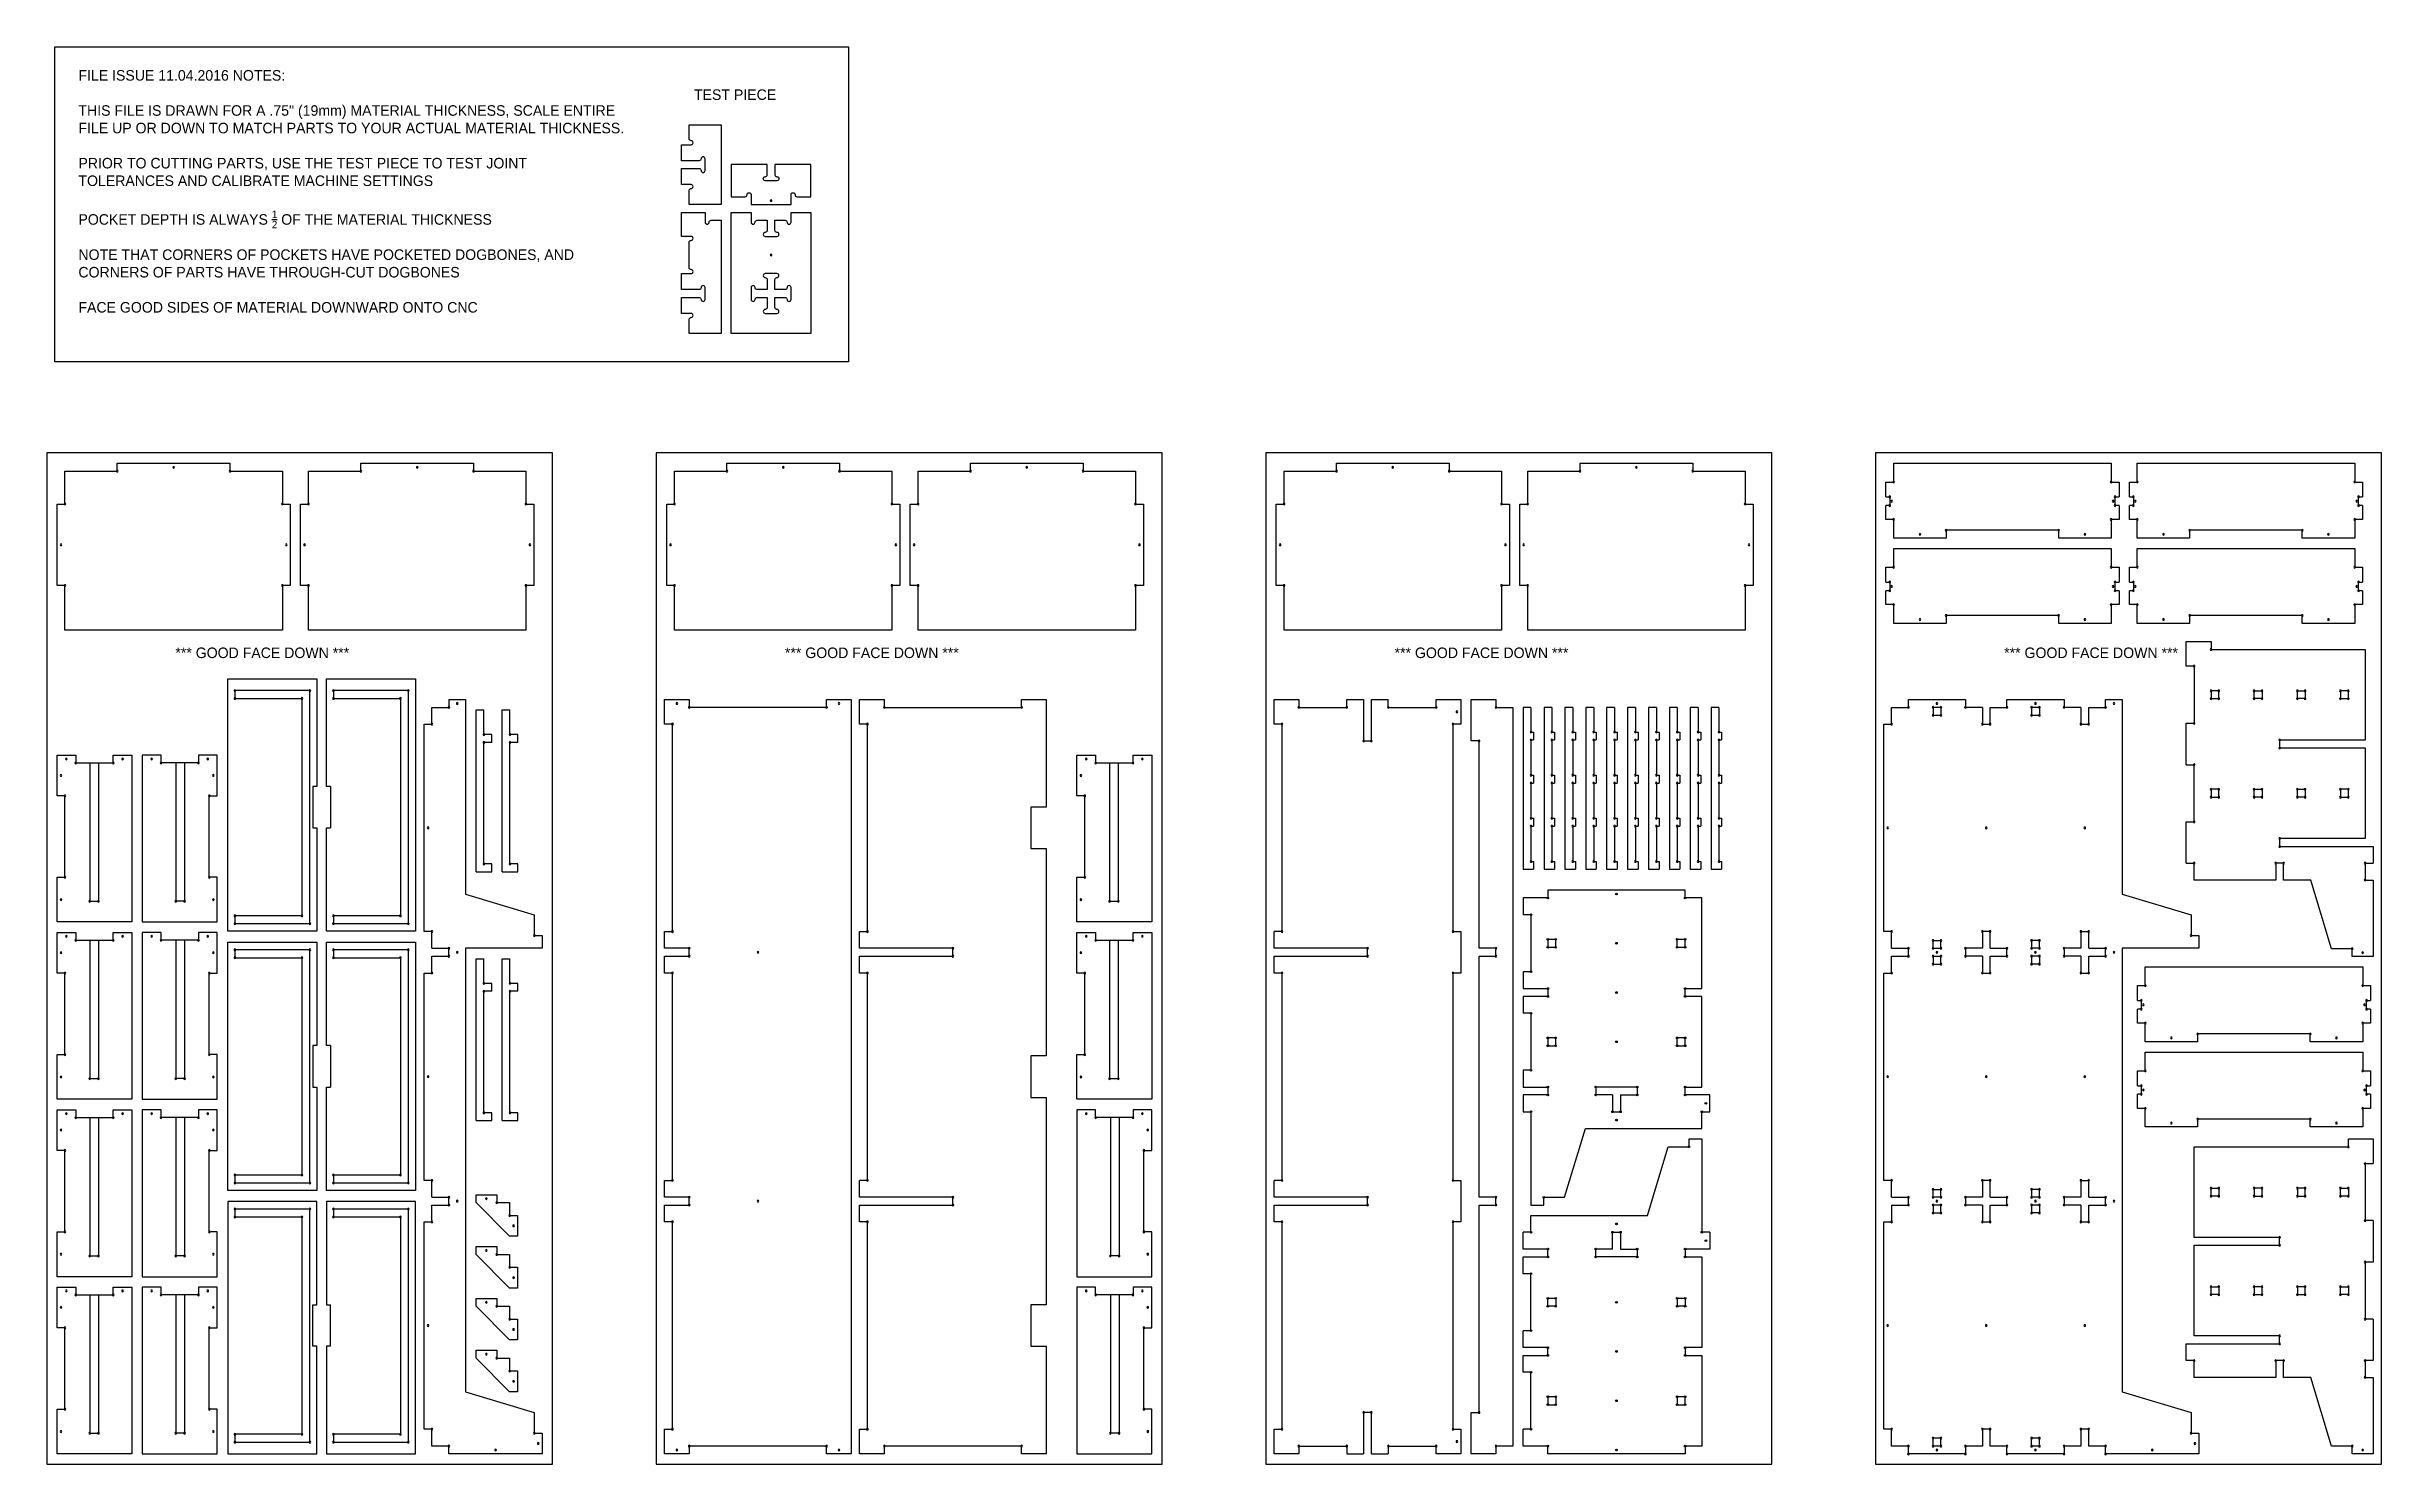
# Model space of a CAD drawing. Header units: millimetres. Extents: x 0 to 222, y 0 to 135.
import ezdxf

# ---------------------------------------------------------------- set-up
doc = ezdxf.new("R2010")
doc.units = ezdxf.units.MM
doc.layers.get('0').update_dxf_attribs({"true_color": 0xffffff})
doc.layers.add('000_NOTES', color=6, linetype='Continuous')
doc.layers.add('CUT_THRU-HOLE-FASTENER', color=4, linetype='Continuous')
for name, color, linetype, true_color in [('CUT_THRU', 5, 'Continuous', 0x0000ff), ('CUT_THRU-HOLE', 1, 'Continuous', 0xff0000), ('CUT_THRU-INSIDE', 96, 'Continuous', 0x008000), ('POCKET_.375', 30, 'Continuous', 0xff8000), ('POCKET_.375_HOLE', 31, 'Continuous', 0xffcc66)]:
    doc.layers.add(name, color=color, linetype=linetype, true_color=true_color)

msp = doc.modelspace()

# ---------------------------------------------------------------- texts
at = {"layer": '000_NOTES'}
for p in [(12.21, 76.53), (70.05, 76.53), (127.9, 76.53), (185.74, 76.53)]:
    msp.add_text('*** GOOD FACE DOWN ***', height=1, dxfattribs=at).set_placement(p)
at = {"layer": '000_NOTES', "char_height": 1, "attachment_point": 1}
for s, width, insert in [('\\A1;FILE ISSUE 11.04.2016 NOTES:\\P\\PTHIS FILE IS DRAWN FOR A .75" (19mm) MATERIAL THICKNESS, SCALE ENTIRE FILE UP OR DOWN TO MATCH PARTS TO YOUR ACTUAL MATERIAL THICKNESS.\\P\\PPRIOR TO CUTTING PARTS, USE THE TEST PIECE TO TEST JOINT TOLERANCES AND CALIBRATE MACHINE SETTINGS\\P\\PPOCKET DEPTH IS ALWAYS {\\H0.7x;\\S1/2;} OF THE MATERIAL THICKNESS\\P\\PNOTE THAT CORNERS OF POCKETS HAVE POCKETED DOGBONES, AND CORNERS OF PARTS HAVE THROUGH-CUT DOGBONES\\P\\PFACE GOOD SIDES OF MATERIAL DOWNWARD ONTO CNC', 51.7551, (3.01, 132.34)), ('TEST PIECE', 11.4648, (61.42, 130.51))]:
    msp.add_mtext_dynamic_manual_height_columns(s, width=width, gutter_width=50, heights=[0], dxfattribs=dict(at, insert=insert))

# ---------------------------------------------------------------- blocks, each defined once
blk = doc.blocks.new('circle_hole_4mm')
at = {"extrusion": (-2e-16, 9.8e-15, -1)}
blk.add_circle((0, 0), 0.0787, dxfattribs=at)
blk = doc.blocks.new('FASTENER')
at = {"extrusion": (-2e-16, 9.8e-15, -1)}
blk.add_circle((0, 0), 0.0787, dxfattribs=at)

# ---------------------------------------------------------------- linework, layer by layer
at = {"layer": '000_NOTES'}
for p, q in [((0, 96), (0, 0)), ((48, 96), (0, 96)), ((48, 0), (48, 96)), ((57.84, 96), (57.84, 0)), ((105.84, 96), (57.84, 96)), ((105.84, 0), (105.84, 96)), ((115.69, 96), (115.69, 0)), ((163.69, 96), (115.69, 96)), ((163.69, 0), (163.69, 96)), ((173.53, 96), (173.53, 0)), ((221.53, 96), (173.53, 96)), ((221.53, 0), (221.53, 96)), ((0, 0), (48, 0)), ((0, 0), (1.89, 0)), ((57.84, 0), (105.84, 0)), ((115.69, 0), (163.69, 0)), ((173.53, 0), (221.53, 0))]:
    msp.add_line(p, q, dxfattribs=at)
msp.add_lwpolyline([(0.76, 134.56), (76.07, 134.56), (76.07, 104.65), (0.76, 104.65)], close=True, dxfattribs=at)
at = {"layer": 'CUT_THRU'}
for p, q in [((1.73, 94.27), (6.7, 94.27)), ((1.73, 91.15), (1.73, 94.27)), ((6.7, 94.27), (6.7, 95.02)), ((6.7, 95.02), (17.39, 95.02)), ((17.39, 95.02), (17.39, 94.27)), ((17.39, 94.27), (22.36, 94.27)), ((22.36, 94.27), (22.36, 91.15)), ((24.84, 94.27), (29.81, 94.27)), ((24.84, 91.15), (24.84, 94.27)), ((29.81, 94.27), (29.81, 95.02)), ((29.81, 95.02), (40.5, 95.02)), ((40.5, 95.02), (40.5, 94.27)), ((40.5, 94.27), (45.47, 94.27)), ((45.47, 94.27), (45.47, 91.15)), ((59.57, 94.27), (64.55, 94.27)), ((59.57, 91.15), (59.57, 94.27)), ((64.55, 94.27), (64.55, 95.02)), ((64.55, 95.02), (75.23, 95.02)), ((75.23, 95.02), (75.23, 94.27)), ((75.23, 94.27), (80.2, 94.27)), ((80.2, 94.27), (80.2, 91.15)), ((82.69, 94.27), (87.66, 94.27)), ((82.69, 91.15), (82.69, 94.27)), ((87.66, 94.27), (87.66, 95.02)), ((87.66, 95.02), (98.34, 95.02)), ((98.34, 95.02), (98.34, 94.27)), ((98.34, 94.27), (103.31, 94.27)), ((103.31, 94.27), (103.31, 91.15)), ((117.42, 94.27), (122.39, 94.27)), ((117.42, 91.15), (117.42, 94.27)), ((122.39, 94.27), (122.39, 95.02)), ((122.39, 95.02), (133.08, 95.02)), ((133.08, 95.02), (133.08, 94.27)), ((133.08, 94.27), (138.05, 94.27)), ((138.05, 94.27), (138.05, 91.15)), ((140.53, 94.27), (145.5, 94.27)), ((140.53, 91.15), (140.53, 94.27)), ((145.5, 94.27), (145.5, 95.02)), ((145.5, 95.02), (156.19, 95.02)), ((156.19, 95.02), (156.19, 94.27)), ((156.19, 94.27), (161.16, 94.27)), ((161.16, 94.27), (161.16, 91.15)), ((174.51, 93.24), (175.26, 93.24)), ((174.51, 91.84), (174.51, 93.24)), ((175.26, 95.02), (195.89, 95.02)), ((175.26, 93.24), (175.26, 95.02)), ((195.89, 95.02), (195.89, 93.24)), ((195.89, 93.24), (196.64, 93.24)), ((196.64, 93.24), (196.64, 91.84)), ((197.62, 93.24), (198.37, 93.24)), ((197.62, 91.84), (197.62, 93.24)), ((198.37, 95.02), (219, 95.02)), ((198.37, 93.24), (198.37, 95.02)), ((219, 95.02), (219, 93.24)), ((219, 93.24), (219.75, 93.24)), ((219.75, 93.24), (219.75, 91.84)), ((0.98, 91.15), (1.73, 91.15)), ((0.98, 83.41), (0.98, 91.15)), ((22.36, 91.15), (23.11, 91.15)), ((23.11, 91.15), (23.11, 83.41)), ((24.09, 91.15), (24.84, 91.15)), ((24.09, 83.41), (24.09, 91.15)), ((45.47, 91.15), (46.22, 91.15)), ((46.22, 91.15), (46.22, 83.41)), ((58.83, 91.15), (59.57, 91.15)), ((58.83, 83.41), (58.83, 91.15)), ((80.2, 91.15), (80.95, 91.15)), ((80.95, 91.15), (80.95, 83.41)), ((81.94, 91.15), (82.69, 91.15)), ((81.94, 83.41), (81.94, 91.15)), ((103.31, 91.15), (104.06, 91.15)), ((104.06, 91.15), (104.06, 83.41)), ((116.67, 91.15), (117.42, 91.15)), ((116.67, 83.41), (116.67, 91.15)), ((138.05, 91.15), (138.8, 91.15)), ((138.8, 91.15), (138.8, 83.41)), ((139.78, 91.15), (140.53, 91.15)), ((139.78, 83.41), (139.78, 91.15)), ((161.16, 91.15), (161.91, 91.15)), ((161.91, 91.15), (161.91, 83.41)), ((174.51, 91.84), (174.89, 91.84)), ((174.51, 89.69), (174.51, 91.01)), ((174.89, 91.01), (174.51, 91.01)), ((174.89, 91.84), (174.89, 91.01)), ((196.26, 91.01), (196.26, 91.84)), ((196.26, 91.84), (196.64, 91.84)), ((196.64, 91.01), (196.26, 91.01)), ((196.64, 91.01), (196.64, 89.69)), ((197.62, 91.84), (198, 91.84)), ((197.62, 89.69), (197.62, 91.01)), ((198, 91.01), (197.62, 91.01)), ((198, 91.84), (198, 91.01)), ((219.37, 91.01), (219.37, 91.84)), ((219.37, 91.84), (219.75, 91.84)), ((219.75, 91.01), (219.37, 91.01)), ((219.75, 91.01), (219.75, 89.69)), ((175.26, 89.69), (174.51, 89.69)), ((175.26, 87.91), (175.26, 89.69)), ((180.23, 88.66), (180.23, 87.91)), ((190.92, 88.66), (180.23, 88.66)), ((190.92, 87.91), (190.92, 88.66)), ((196.64, 89.69), (195.89, 89.69)), ((195.89, 89.69), (195.89, 87.91)), ((198.37, 89.69), (197.62, 89.69)), ((198.37, 87.91), (198.37, 89.69)), ((203.34, 88.66), (203.34, 87.91)), ((214.03, 88.66), (203.34, 88.66)), ((214.03, 87.91), (214.03, 88.66)), ((219.75, 89.69), (219, 89.69)), ((219, 89.69), (219, 87.91)), ((180.23, 87.91), (175.26, 87.91)), ((175.26, 86.93), (195.89, 86.93)), ((175.26, 85.15), (175.26, 86.93)), ((195.89, 87.91), (190.92, 87.91)), ((195.89, 86.93), (195.89, 85.15)), ((203.34, 87.91), (198.37, 87.91)), ((198.37, 86.93), (219, 86.93)), ((198.37, 85.15), (198.37, 86.93)), ((219, 87.91), (214.03, 87.91)), ((219, 86.93), (219, 85.15)), ((174.51, 85.15), (175.26, 85.15)), ((174.51, 83.75), (174.51, 85.15)), ((195.89, 85.15), (196.64, 85.15)), ((196.64, 85.15), (196.64, 83.75)), ((197.62, 85.15), (198.37, 85.15)), ((197.62, 83.75), (197.62, 85.15)), ((219, 85.15), (219.75, 85.15)), ((219.75, 85.15), (219.75, 83.75)), ((1.73, 83.41), (0.98, 83.41)), ((1.73, 79.17), (1.73, 83.41)), ((22.36, 83.41), (22.36, 79.17)), ((23.11, 83.41), (22.36, 83.41)), ((24.84, 83.41), (24.09, 83.41)), ((24.84, 79.17), (24.84, 83.41)), ((45.47, 83.41), (45.47, 79.17)), ((46.22, 83.41), (45.47, 83.41)), ((59.57, 83.41), (58.83, 83.41)), ((59.57, 79.17), (59.57, 83.41)), ((80.2, 83.41), (80.2, 79.17)), ((80.95, 83.41), (80.2, 83.41)), ((82.69, 83.41), (81.94, 83.41)), ((82.69, 79.17), (82.69, 83.41)), ((103.31, 83.41), (103.31, 79.17)), ((104.06, 83.41), (103.31, 83.41)), ((117.42, 83.41), (116.67, 83.41)), ((117.42, 79.17), (117.42, 83.41)), ((138.05, 83.41), (138.05, 79.17)), ((138.8, 83.41), (138.05, 83.41)), ((140.53, 83.41), (139.78, 83.41)), ((140.53, 79.17), (140.53, 83.41)), ((161.16, 83.41), (161.16, 79.17)), ((161.91, 83.41), (161.16, 83.41)), ((174.51, 83.75), (174.89, 83.75)), ((174.51, 81.6), (174.51, 82.92)), ((174.89, 82.92), (174.51, 82.92)), ((174.89, 83.75), (174.89, 82.92)), ((196.26, 82.92), (196.26, 83.75)), ((196.26, 83.75), (196.64, 83.75)), ((196.64, 82.92), (196.26, 82.92)), ((196.64, 82.92), (196.64, 81.6)), ((197.62, 83.75), (198, 83.75)), ((197.62, 81.6), (197.62, 82.92)), ((198, 82.92), (197.62, 82.92)), ((198, 83.75), (198, 82.92)), ((219.37, 82.92), (219.37, 83.75)), ((219.37, 83.75), (219.75, 83.75)), ((219.75, 82.92), (219.37, 82.92)), ((219.75, 82.92), (219.75, 81.6)), ((175.26, 81.6), (174.51, 81.6)), ((175.26, 79.82), (175.26, 81.6)), ((180.23, 79.82), (175.26, 79.82)), ((180.23, 80.57), (180.23, 79.82)), ((190.92, 80.57), (180.23, 80.57)), ((190.92, 79.82), (190.92, 80.57)), ((195.89, 79.82), (190.92, 79.82)), ((196.64, 81.6), (195.89, 81.6)), ((195.89, 81.6), (195.89, 79.82)), ((198.37, 81.6), (197.62, 81.6)), ((198.37, 79.82), (198.37, 81.6)), ((203.34, 79.82), (198.37, 79.82)), ((203.34, 80.57), (203.34, 79.82)), ((214.03, 80.57), (203.34, 80.57)), ((214.03, 79.82), (214.03, 80.57)), ((219, 79.82), (214.03, 79.82)), ((219.75, 81.6), (219, 81.6)), ((219, 81.6), (219, 79.82)), ((22.36, 79.17), (1.73, 79.17)), ((45.47, 79.17), (24.84, 79.17)), ((80.2, 79.17), (59.57, 79.17)), ((103.31, 79.17), (82.69, 79.17)), ((138.05, 79.17), (117.42, 79.17)), ((161.16, 79.17), (140.53, 79.17)), ((203.02, 78.1), (205.37, 78.1)), ((203.02, 75.76), (203.02, 78.1)), ((205.37, 78.1), (205.37, 77.35)), ((203.77, 75.76), (203.02, 75.76)), ((203.77, 75.76), (203.77, 70.34)), ((205.37, 77.35), (219.99, 77.35)), ((219.99, 77.35), (219.99, 68.75)), ((17.19, 50.61), (17.19, 74.57)), ((17.19, 74.57), (25.64, 74.57)), ((25.64, 74.57), (25.64, 64.35)), ((26.54, 64.35), (26.54, 74.57)), ((26.54, 74.57), (34.99, 74.57)), ((34.99, 74.57), (34.99, 50.61)), ((36.56, 71.85, 0), (38.16, 71.85, 0)), ((36.56, 70.26, 0), (36.56, 71.85, 0)), ((38.16, 72.6, 0), (39.75, 72.6, 0)), ((38.16, 72.6, 0), (38.16, 71.85, 0)), ((39.75, 72.6, 0), (39.75, 54.13, 0)), ((58.63, 70.26), (58.63, 72.6)), ((58.63, 72.6), (60.97, 72.6)), ((60.97, 72.6), (60.97, 71.85)), ((74, 71.85), (60.97, 71.85)), ((74, 71.85), (74, 72.6)), ((74, 72.6), (76.35, 72.6)), ((76.35, 72.6), (76.35, 0.98)), ((77.13, 70.26), (77.13, 72.6)), ((77.13, 72.6), (79.48, 72.6)), ((79.48, 72.6), (79.48, 71.85)), ((79.48, 71.85), (92.51, 71.85)), ((92.51, 71.85), (92.51, 72.6)), ((92.51, 72.6), (94.85, 72.6)), ((94.85, 72.6), (94.85, 62.38)), ((116.47, 70.26), (116.47, 72.6)), ((116.47, 72.6), (118.81, 72.6)), ((118.81, 72.6), (118.81, 71.85)), ((118.81, 71.85), (123.36, 71.85)), ((123.36, 71.85), (123.36, 72.6)), ((123.36, 72.6), (124.96, 72.6)), ((124.96, 72.6), (124.96, 68.66)), ((125.7, 72.6), (127.3, 72.6)), ((125.7, 68.66), (125.7, 72.6)), ((127.3, 71.85), (127.3, 72.6)), ((127.3, 71.85), (131.85, 71.85)), ((131.85, 72.6), (134.19, 72.6)), ((131.85, 71.85), (131.85, 72.6)), ((134.19, 72.6), (134.19, 70.26)), ((135.17, 68.66), (135.17, 72.6)), ((135.17, 72.6), (137.52, 72.6)), ((137.52, 72.6), (137.52, 71.85)), ((137.52, 71.85), (139.11, 71.85)), ((139.11, 71.85), (139.11, 1.73)), ((140.84, 71.85, 0), (140.09, 71.85, 0)), ((140.09, 71.85, 0), (140.09, 56.48, 0)), ((140.84, 71.85, 0), (140.84, 69.51, 0)), ((142.82, 71.85, 0), (142.08, 71.85, 0)), ((142.08, 71.85, 0), (142.08, 56.48, 0)), ((142.82, 71.85, 0), (142.82, 69.51, 0)), ((144.81, 71.85, 0), (144.06, 71.85, 0)), ((144.06, 71.85, 0), (144.06, 56.48, 0)), ((144.81, 71.85, 0), (144.81, 69.51, 0)), ((146.79, 71.85, 0), (146.04, 71.85)), ((146.04, 71.85), (146.04, 56.48)), ((146.79, 71.85, 0), (146.79, 69.51, 0)), ((148.77, 71.85, 0), (148.02, 71.85)), ((148.02, 71.85), (148.02, 56.48)), ((148.77, 71.85, 0), (148.77, 69.51, 0)), ((150.75, 71.85, 0), (150.01, 71.85)), ((150.01, 71.85), (150.01, 56.48)), ((150.75, 71.85, 0), (150.75, 69.51)), ((152.74, 71.85), (151.99, 71.85)), ((151.99, 71.85), (151.99, 56.48)), ((152.74, 71.85), (152.74, 69.51)), ((154.72, 71.85), (153.97, 71.85, 0)), ((153.97, 71.85, 0), (153.97, 56.48, 0)), ((154.72, 71.85), (154.72, 69.51)), ((156.7, 71.85), (155.95, 71.85, 0)), ((155.95, 71.85, 0), (155.95, 56.48, 0)), ((156.7, 71.85), (156.7, 69.51)), ((158.68, 71.85), (157.94, 71.85, 0)), ((157.94, 71.85, 0), (157.94, 56.48, 0)), ((158.68, 71.85), (158.68, 69.51, 0)), ((175.06, 70.26, 0), (175.06, 71.85, 0)), ((175.06, 71.85, 0), (176.66, 71.85, 0)), ((176.66, 71.85, 0), (176.66, 72.6, 0)), ((176.66, 72.6, 0), (182.07, 72.6, 0)), ((182.07, 72.6, 0), (182.07, 71.85, 0)), ((183.67, 71.85, 0), (182.07, 71.85, 0)), ((183.67, 71.85, 0), (183.67, 70.26, 0)), ((184.41, 70.26, 0), (184.41, 71.85, 0)), ((184.41, 71.85, 0), (186.01, 71.85, 0)), ((186.01, 72.6, 0), (191.42, 72.6, 0)), ((186.01, 71.85, 0), (186.01, 72.6, 0)), ((191.42, 72.6, 0), (191.42, 71.85, 0)), ((193.02, 71.85, 0), (191.42, 71.85, 0)), ((193.02, 71.85, 0), (193.02, 70.26, 0)), ((193.76, 70.26, 0), (193.76, 71.85, 0)), ((193.76, 71.85, 0), (195.36, 71.85, 0)), ((195.36, 71.85, 0), (195.36, 72.6, 0)), ((195.36, 72.6, 0), (196.95, 72.6, 0)), ((196.95, 72.6, 0), (196.95, 54.13, 0)), ((35.81, 50.57, 0), (35.81, 70.26, 0)), ((35.81, 70.26, 0), (36.56, 70.26, 0)), ((59.38, 70.26), (58.63, 70.26)), ((59.38, 50.57), (59.38, 70.26)), ((77.88, 70.26), (77.13, 70.26)), ((77.88, 50.57), (77.88, 70.26)), ((117.22, 70.26), (116.47, 70.26)), ((117.22, 50.57), (117.22, 70.26)), ((134.19, 70.26), (133.44, 70.26)), ((133.44, 70.26), (133.44, 50.57)), ((140.84, 69.51, 0), (141.09, 69.51, 0)), ((140.84, 68.76, 0), (141.09, 68.76, 0)), ((140.84, 68.76, 0), (140.84, 65.41, 0)), ((141.09, 69.51, 0), (141.09, 68.76, 0)), ((142.82, 69.51, 0), (143.07, 69.51, 0)), ((142.82, 68.76, 0), (143.07, 68.76, 0)), ((142.82, 68.76, 0), (142.82, 65.41, 0)), ((143.07, 69.51, 0), (143.07, 68.76, 0)), ((144.81, 69.51, 0), (145.06, 69.51, 0)), ((144.81, 68.76, 0), (145.06, 68.76, 0)), ((144.81, 68.76, 0), (144.81, 65.41, 0)), ((145.06, 69.51, 0), (145.06, 68.76, 0)), ((146.79, 69.51, 0), (147.04, 69.51, 0)), ((146.79, 68.76, 0), (147.04, 68.76, 0)), ((146.79, 68.76, 0), (146.79, 65.41, 0)), ((147.04, 69.51, 0), (147.04, 68.76, 0)), ((148.77, 69.51, 0), (149.02, 69.51, 0)), ((148.77, 68.76, 0), (149.02, 68.76, 0)), ((148.77, 68.76, 0), (148.77, 65.41, 0)), ((149.02, 69.51, 0), (149.02, 68.76, 0)), ((150.75, 69.51), (151, 69.51, 0)), ((150.75, 68.76), (151, 68.76, 0)), ((150.75, 68.76), (150.75, 65.41)), ((151, 69.51, 0), (151, 68.76, 0)), ((152.74, 69.51), (152.99, 69.51)), ((152.74, 68.76), (152.99, 68.76)), ((152.74, 68.76), (152.74, 65.41)), ((152.99, 69.51), (152.99, 68.76)), ((154.72, 69.51), (154.97, 69.51)), ((154.72, 68.76), (154.97, 68.76)), ((154.72, 68.76), (154.72, 65.41)), ((154.97, 69.51), (154.97, 68.76)), ((156.7, 69.51), (156.95, 69.51)), ((156.7, 68.76), (156.95, 68.76)), ((156.7, 68.76), (156.7, 65.41)), ((156.95, 69.51), (156.95, 68.76)), ((158.68, 69.51, 0), (158.93, 69.51)), ((158.68, 68.76, 0), (158.93, 68.76)), ((158.68, 68.76, 0), (158.68, 65.41, 0)), ((158.93, 69.51), (158.93, 68.76)), ((174.31, 50.57, 0), (174.31, 70.26, 0)), ((174.31, 70.26, 0), (175.06, 70.26, 0)), ((183.67, 70.26, 0), (184.41, 70.26, 0)), ((193.02, 70.26, 0), (193.76, 70.26, 0)), ((203.02, 66.41), (203.02, 70.34)), ((203.02, 70.34), (203.77, 70.34)), ((211.88, 68.75), (211.88, 68)), ((219.99, 68.75), (211.88, 68.75)), ((124.96, 68.66), (125.7, 68.66)), ((135.92, 68.66), (135.17, 68.66)), ((135.92, 48.98), (135.92, 68.66)), ((211.88, 68), (219.99, 68)), ((219.99, 68), (219.99, 59.4)), ((25.64, 64.35), (25.26, 64.35)), ((25.26, 64.35), (25.26, 60.41)), ((26.92, 64.35), (26.54, 64.35)), ((26.92, 64.35), (26.92, 60.41)), ((140.84, 65.41, 0), (141.09, 65.41, 0)), ((140.84, 64.67, 0), (141.09, 64.67, 0)), ((140.84, 64.67, 0), (140.84, 61.32, 0)), ((141.09, 65.41, 0), (141.09, 64.67, 0)), ((142.82, 65.41, 0), (143.07, 65.41, 0)), ((142.82, 64.67, 0), (143.07, 64.67, 0)), ((142.82, 64.67, 0), (142.82, 61.32, 0)), ((143.07, 65.41, 0), (143.07, 64.67, 0)), ((144.81, 65.41, 0), (145.06, 65.41, 0)), ((144.81, 64.67, 0), (145.06, 64.67, 0)), ((144.81, 64.67, 0), (144.81, 61.32, 0)), ((145.06, 65.41, 0), (145.06, 64.67, 0)), ((146.79, 65.41, 0), (147.04, 65.41, 0)), ((146.79, 64.67, 0), (147.04, 64.67, 0)), ((146.79, 64.67, 0), (146.79, 61.32, 0)), ((147.04, 65.41, 0), (147.04, 64.67, 0)), ((148.77, 65.41, 0), (149.02, 65.41, 0)), ((148.77, 64.67, 0), (149.02, 64.67, 0)), ((148.77, 64.67, 0), (148.77, 61.32)), ((149.02, 65.41, 0), (149.02, 64.67, 0)), ((150.75, 65.41), (151, 65.41, 0)), ((150.75, 64.67), (151, 64.67, 0)), ((150.75, 64.67), (150.75, 61.32)), ((151, 65.41, 0), (151, 64.67, 0)), ((152.74, 65.41), (152.99, 65.41)), ((152.74, 64.67), (152.99, 64.67)), ((152.74, 64.67), (152.74, 61.32)), ((152.99, 65.41), (152.99, 64.67)), ((154.72, 65.41), (154.97, 65.41)), ((154.72, 64.67), (154.97, 64.67)), ((154.72, 64.67), (154.72, 61.32)), ((154.97, 65.41), (154.97, 64.67)), ((156.7, 65.41), (156.95, 65.41)), ((156.7, 64.67), (156.95, 64.67)), ((156.7, 64.67), (156.7, 61.32, 0)), ((156.95, 65.41), (156.95, 64.67)), ((158.68, 65.41, 0), (158.93, 65.41)), ((158.68, 64.67, 0), (158.93, 64.67)), ((158.68, 64.67, 0), (158.68, 61.32, 0)), ((158.93, 65.41), (158.93, 64.67)), ((203.02, 66.41), (203.77, 66.41)), ((203.77, 60.99), (203.77, 66.41)), ((94.85, 62.38), (93.37, 62.38)), ((93.37, 62.38), (93.37, 58.44)), ((25.26, 60.41), (25.64, 60.41)), ((25.64, 60.41), (25.64, 50.61)), ((26.54, 50.61), (26.54, 60.41)), ((26.54, 60.41), (26.92, 60.41)), ((140.84, 61.32, 0), (141.09, 61.32, 0)), ((140.84, 60.57, 0), (141.09, 60.57, 0)), ((140.84, 60.57, 0), (140.84, 57.22, 0)), ((141.09, 61.32, 0), (141.09, 60.57, 0)), ((142.82, 61.32, 0), (143.07, 61.32, 0)), ((142.82, 60.57, 0), (143.07, 60.57, 0)), ((142.82, 60.57, 0), (142.82, 57.22)), ((143.07, 61.32, 0), (143.07, 60.57, 0)), ((144.81, 61.32, 0), (145.06, 61.32, 0)), ((144.81, 60.57, 0), (145.06, 60.57, 0)), ((144.81, 60.57, 0), (144.81, 57.22)), ((145.06, 61.32, 0), (145.06, 60.57, 0)), ((146.79, 61.32, 0), (147.04, 61.32, 0)), ((146.79, 60.57, 0), (147.04, 60.57, 0)), ((146.79, 60.57, 0), (146.79, 57.22)), ((147.04, 61.32, 0), (147.04, 60.57, 0)), ((148.77, 61.32), (149.02, 61.32, 0)), ((148.77, 60.57), (149.02, 60.57, 0)), ((148.77, 60.57), (148.77, 57.22)), ((149.02, 61.32, 0), (149.02, 60.57, 0)), ((150.75, 61.32), (151, 61.32)), ((150.75, 60.57), (151, 60.57)), ((150.75, 60.57), (150.75, 57.22, 0)), ((151, 61.32), (151, 60.57)), ((152.74, 61.32), (152.99, 61.32)), ((152.74, 60.57), (152.99, 60.57)), ((152.74, 60.57), (152.74, 57.22, 0)), ((152.99, 61.32), (152.99, 60.57)), ((154.72, 61.32), (154.97, 61.32)), ((154.72, 60.57), (154.97, 60.57)), ((154.72, 60.57), (154.72, 57.22, 0)), ((154.97, 61.32), (154.97, 60.57)), ((156.7, 61.32, 0), (156.95, 61.32)), ((156.7, 60.57, 0), (156.95, 60.57)), ((156.7, 60.57, 0), (156.7, 57.22, 0)), ((156.95, 61.32), (156.95, 60.57)), ((158.68, 61.32, 0), (158.93, 61.32, 0)), ((158.68, 60.57, 0), (158.93, 60.57, 0)), ((158.68, 60.57, 0), (158.68, 57.22, 0)), ((158.93, 61.32, 0), (158.93, 60.57, 0)), ((203.02, 57.06), (203.02, 60.99)), ((203.02, 60.99), (203.77, 60.99)), ((93.37, 58.44), (94.85, 58.44)), ((94.85, 58.44), (94.85, 38.76)), ((211.88, 59.4), (211.88, 58.65)), ((219.99, 59.4), (211.88, 59.4)), ((211.88, 58.65), (220.74, 58.65, 0)), ((220.74, 58.65, 0), (220.74, 57.06, 0)), ((140.09, 56.48, 0), (141.09, 56.48, 0)), ((140.84, 57.22, 0), (141.09, 57.22, 0)), ((141.09, 57.22, 0), (141.09, 56.48, 0)), ((142.08, 56.48, 0), (143.07, 56.48, 0)), ((142.82, 57.22), (143.07, 57.22, 0)), ((143.07, 57.22, 0), (143.07, 56.48, 0)), ((144.06, 56.48, 0), (145.06, 56.48)), ((144.81, 57.22), (145.06, 57.22)), ((145.06, 57.22), (145.06, 56.48)), ((146.04, 56.48), (147.04, 56.48)), ((146.79, 57.22), (147.04, 57.22)), ((147.04, 57.22), (147.04, 56.48)), ((148.02, 56.48), (149.02, 56.48)), ((148.77, 57.22), (149.02, 57.22)), ((149.02, 57.22), (149.02, 56.48)), ((150.01, 56.48), (151, 56.48)), ((150.75, 57.22, 0), (151, 57.22)), ((151, 57.22), (151, 56.48)), ((151.99, 56.48), (152.99, 56.48, 0)), ((152.74, 57.22, 0), (152.99, 57.22, 0)), ((152.99, 57.22, 0), (152.99, 56.48, 0)), ((153.97, 56.48, 0), (154.97, 56.48, 0)), ((154.72, 57.22, 0), (154.97, 57.22, 0)), ((154.97, 57.22, 0), (154.97, 56.48, 0)), ((155.95, 56.48, 0), (156.95, 56.48, 0)), ((156.7, 57.22, 0), (156.95, 57.22, 0)), ((156.95, 57.22, 0), (156.95, 56.48, 0)), ((157.94, 56.48, 0), (158.93, 56.48, 0)), ((158.68, 57.22, 0), (158.93, 57.22, 0)), ((158.93, 57.22, 0), (158.93, 56.48, 0)), ((203.02, 57.06), (203.77, 57.06)), ((203.77, 55.46), (203.77, 57.06)), ((211.51, 55.46), (203.77, 55.46)), ((212.26, 57.06), (211.51, 57.06)), ((211.51, 57.06), (211.51, 55.46)), ((212.26, 55.46), (212.26, 57.06)), ((214.83, 55.46), (212.26, 55.46)), ((216.8, 48.94), (214.83, 55.46)), ((219.99, 57.06), (220.74, 57.06, 0)), ((219.99, 57.06), (219.99, 55.46)), ((219.99, 55.46), (220.74, 55.46)), ((220.74, 55.46), (220.74, 48.2)), ((39.75, 54.13, 0), (46.27, 52.17, 0)), ((140.09, 53.76, 0), (140.09, 52.17, 0)), ((142.44, 53.76, 0), (140.09, 53.76, 0)), ((155.47, 54.51, 0), (142.44, 54.51, 0)), ((142.44, 54.51, 0), (142.44, 53.76, 0)), ((155.47, 53.76, 0), (155.47, 54.51, 0)), ((157.06, 53.76, 0), (155.47, 53.76, 0)), ((157.06, 45.16, 0), (157.06, 53.76, 0)), ((196.95, 54.13, 0), (203.47, 52.17, 0)), ((46.27, 52.17, 0), (46.27, 50.2, 0)), ((140.84, 52.17, 0), (140.09, 52.17, 0)), ((140.84, 52.17, 0), (140.84, 46.75, 0)), ((203.47, 52.17, 0), (203.47, 50.2, 0)), ((25.64, 50.61), (17.19, 50.61)), ((17.19, 49.55), (25.64, 49.55)), ((17.19, 26), (17.19, 49.55)), ((25.64, 49.55), (25.64, 39.74)), ((34.99, 50.61), (26.54, 50.61)), ((26.54, 39.74), (26.54, 49.55)), ((26.54, 49.55), (34.99, 49.55)), ((34.99, 49.55), (34.99, 26)), ((36.56, 50.57, 0), (35.81, 50.57, 0)), ((36.56, 48.98), (36.56, 50.57, 0)), ((36.56, 48.98), (38.16, 48.98)), ((38.16, 48.23), (38.16, 48.98)), ((47.02, 48.98, 0), (39.75, 48.98, 0)), ((39.75, 48.98, 0), (39.75, 6.89, 0)), ((46.27, 50.2, 0), (47.02, 50.2, 0)), ((47.02, 50.2, 0), (47.02, 48.98, 0)), ((58.63, 48.98), (58.63, 50.57)), ((58.63, 50.57), (59.38, 50.57)), ((60.97, 48.98), (58.63, 48.98)), ((60.97, 48.23), (60.97, 48.98)), ((77.13, 48.98), (77.13, 50.57)), ((77.13, 50.57), (77.88, 50.57)), ((85.99, 48.98), (77.13, 48.98)), ((85.99, 48.23), (85.99, 48.98)), ((117.22, 50.57), (116.47, 50.57)), ((116.47, 48.98), (116.47, 50.57)), ((125.33, 48.98), (116.47, 48.98)), ((125.33, 48.23), (125.33, 48.98)), ((133.44, 50.57), (134.19, 50.57)), ((134.19, 50.57), (134.19, 46.63)), ((137.52, 48.98), (135.92, 48.98)), ((137.52, 48.23), (137.52, 48.98)), ((175.06, 50.57, 0), (174.31, 50.57, 0)), ((175.06, 48.98, 0), (175.06, 50.57, 0)), ((175.06, 48.98, 0), (176.66, 48.98, 0)), ((176.66, 48.23, 0), (176.66, 48.98, 0)), ((204.22, 48.98, 0), (196.95, 48.98, 0)), ((196.95, 48.98, 0), (196.95, 6.89, 0)), ((203.47, 50.2, 0), (204.22, 50.2, 0)), ((204.22, 50.2, 0), (204.22, 48.98, 0)), ((218.77, 48.94), (216.8, 48.94)), ((218.77, 48.2), (218.77, 48.94)), ((35.81, 46.63, 0), (36.56, 46.63, 0)), ((35.81, 26.95, 0), (35.81, 46.63, 0)), ((36.56, 48.23), (38.16, 48.23)), ((36.56, 46.63, 0), (36.56, 48.23)), ((58.63, 46.63), (58.63, 48.23)), ((58.63, 48.23), (60.97, 48.23)), ((59.38, 46.63), (58.63, 46.63)), ((59.38, 26.95), (59.38, 46.63)), ((77.13, 46.63), (77.13, 48.23)), ((77.13, 48.23), (85.99, 48.23)), ((77.88, 46.63), (77.13, 46.63)), ((77.88, 26.95), (77.88, 46.63)), ((116.47, 46.63), (116.47, 48.23)), ((116.47, 48.23), (125.33, 48.23)), ((117.22, 46.63), (116.47, 46.63)), ((117.22, 26.95), (117.22, 46.63)), ((134.19, 46.63), (133.44, 46.63)), ((133.44, 46.63), (133.44, 26.95)), ((135.92, 25.35), (135.92, 48.23)), ((135.92, 48.23), (137.52, 48.23)), ((140.84, 46.75, 0), (140.09, 46.75, 0)), ((140.09, 46.75, 0), (140.09, 45.16, 0)), ((174.31, 46.63, 0), (175.06, 46.63, 0)), ((174.31, 26.95, 0), (174.31, 46.63, 0)), ((175.06, 46.63, 0), (175.06, 48.23, 0)), ((175.06, 48.23, 0), (176.66, 48.23, 0)), ((199.13, 47.21, 0), (219.76, 47.21, 0)), ((199.13, 45.44, 0), (199.13, 47.21, 0)), ((220.74, 48.2), (218.77, 48.2)), ((219.76, 47.21, 0), (219.76, 45.44, 0)), ((140.09, 45.16, 0), (142.44, 45.16, 0)), ((140.09, 44.41, 0), (140.09, 42.81)), ((142.44, 44.41, 0), (140.09, 44.41, 0)), ((142.44, 45.16, 0), (142.44, 44.41, 0)), ((155.47, 45.16, 0), (157.06, 45.16, 0)), ((155.47, 44.41, 0), (155.47, 45.16, 0)), ((157.06, 44.41, 0), (155.47, 44.41, 0)), ((157.06, 35.81, 0), (157.06, 44.41, 0)), ((198.38, 45.44, 0), (199.13, 45.44, 0)), ((198.38, 44.03, 0), (198.38, 45.44, 0)), ((219.76, 45.44, 0), (220.5, 45.44, 0)), ((220.5, 45.44, 0), (220.5, 44.03, 0)), ((140.84, 42.81, 0), (140.09, 42.81)), ((140.84, 42.81, 0), (140.84, 37.4, 0)), ((198.38, 44.03, 0), (198.75, 44.03, 0)), ((198.38, 41.88, 0), (198.38, 43.21, 0)), ((198.75, 43.21, 0), (198.38, 43.21, 0)), ((198.75, 44.03, 0), (198.75, 43.21, 0)), ((220.13, 43.21, 0), (220.13, 44.03, 0)), ((220.13, 44.03, 0), (220.5, 44.03, 0)), ((220.5, 43.21, 0), (220.13, 43.21, 0)), ((220.5, 43.21, 0), (220.5, 41.88, 0)), ((199.13, 41.88, 0), (198.38, 41.88, 0)), ((199.13, 40.11, 0), (199.13, 41.88, 0)), ((204.1, 40.11, 0), (199.13, 40.11, 0)), ((204.1, 40.85, 0), (204.1, 40.11, 0)), ((214.79, 40.85, 0), (204.1, 40.85, 0)), ((214.79, 40.11, 0), (214.79, 40.85, 0)), ((219.76, 40.11, 0), (214.79, 40.11, 0)), ((220.5, 41.88, 0), (219.76, 41.88, 0)), ((219.76, 41.88, 0), (219.76, 40.11, 0)), ((25.64, 39.74), (25.26, 39.74)), ((25.26, 39.74), (25.26, 35.81)), ((26.92, 39.74), (26.54, 39.74)), ((26.92, 39.74), (26.92, 35.81)), ((94.85, 38.76), (93.37, 38.76)), ((93.37, 38.76), (93.37, 34.82)), ((199.13, 39.12, 0), (219.76, 39.12, 0)), ((199.13, 37.35, 0), (199.13, 39.12, 0)), ((219.76, 39.12, 0), (219.76, 37.35, 0)), ((25.26, 35.81), (25.64, 35.81)), ((25.64, 35.81), (25.64, 26)), ((26.54, 26), (26.54, 35.81)), ((26.54, 35.81), (26.92, 35.81)), ((140.84, 37.4, 0), (140.09, 37.4, 0)), ((140.09, 37.4, 0), (140.09, 35.81, 0)), ((140.09, 35.81, 0), (142.44, 35.81, 0)), ((142.44, 35.81, 0), (142.44, 35.06, 0)), ((155.47, 35.81, 0), (157.06, 35.81, 0)), ((155.47, 35.06, 0), (155.47, 35.81, 0)), ((198.38, 37.35, 0), (199.13, 37.35, 0)), ((198.38, 35.94, 0), (198.38, 37.35, 0)), ((198.38, 35.94, 0), (198.75, 35.94, 0)), ((198.75, 35.94, 0), (198.75, 35.12, 0)), ((219.76, 37.35, 0), (220.5, 37.35, 0)), ((220.13, 35.12, 0), (220.13, 35.94, 0)), ((220.13, 35.94, 0), (220.5, 35.94, 0)), ((220.5, 37.35, 0), (220.5, 35.94, 0)), ((93.37, 34.82), (94.85, 34.82)), ((94.85, 34.82), (94.85, 15.14)), ((140.09, 35.06, 0), (140.09, 33.46, 0)), ((142.44, 35.06, 0), (140.09, 35.06, 0)), ((140.09, 33.46, 0), (140.84, 33.46, 0)), ((140.84, 33.46, 0), (140.84, 24.61, 0)), ((157.81, 35.06, 0), (155.47, 35.06, 0)), ((157.06, 31.87, 0), (157.06, 33.46, 0)), ((157.06, 33.46, 0), (157.81, 33.46, 0)), ((157.81, 33.46, 0), (157.81, 35.06, 0)), ((198.38, 33.79, 0), (198.38, 35.12, 0)), ((198.75, 35.12, 0), (198.38, 35.12, 0)), ((199.13, 33.79, 0), (198.38, 33.79, 0)), ((199.13, 32.02, 0), (199.13, 33.79, 0)), ((220.5, 33.79, 0), (219.76, 33.79, 0)), ((219.76, 33.79, 0), (219.76, 32.02, 0)), ((220.5, 35.12, 0), (220.13, 35.12, 0)), ((220.5, 35.12, 0), (220.5, 33.79, 0)), ((144.03, 25.35, 0), (146, 31.87, 0)), ((146, 31.87, 0), (157.06, 31.87, 0)), ((204.1, 32.02, 0), (199.13, 32.02, 0)), ((204.1, 32.76, 0), (204.1, 32.02, 0)), ((214.79, 32.76, 0), (204.1, 32.76, 0)), ((214.79, 32.02, 0), (214.79, 32.76, 0)), ((219.76, 32.02, 0), (214.79, 32.02, 0)), ((151.91, 23.62), (153.87, 30.14)), ((153.87, 30.14), (155.84, 30.14)), ((155.84, 30.14), (155.84, 30.89)), ((155.84, 30.89), (157.06, 30.89)), ((157.06, 30.89), (157.06, 22.03)), ((203.77, 30.14), (218.4, 30.14)), ((203.77, 21.54), (203.77, 30.14)), ((218.4, 30.14), (218.4, 30.89)), ((218.4, 30.89), (220.74, 30.89)), ((220.74, 30.89), (220.74, 28.54)), ((36.56, 26.95, 0), (35.81, 26.95, 0)), ((36.56, 25.35, 0), (36.56, 26.95, 0)), ((58.63, 26.95), (59.38, 26.95)), ((58.63, 25.35), (58.63, 26.95)), ((77.13, 25.35), (77.13, 26.95)), ((77.88, 26.95), (77.13, 26.95)), ((116.47, 25.35), (116.47, 26.95)), ((117.22, 26.95), (116.47, 26.95)), ((133.44, 26.95), (134.19, 26.95)), ((134.19, 26.95), (134.19, 23.01)), ((175.06, 26.95, 0), (174.31, 26.95, 0)), ((175.06, 25.35, 0), (175.06, 26.95, 0)), ((219.99, 28.54), (219.99, 23.13)), ((219.99, 28.54), (220.74, 28.54)), ((25.64, 26), (17.19, 26)), ((25.64, 24.94), (17.19, 24.94)), ((17.19, 24.94), (17.19, 0.98)), ((25.64, 15.14), (25.64, 24.94)), ((34.99, 26), (26.54, 26)), ((26.54, 24.94), (26.54, 15.14)), ((34.99, 24.94), (26.54, 24.94)), ((34.99, 0.98), (34.99, 24.94)), ((36.56, 25.35, 0), (38.16, 25.35, 0)), ((36.56, 23.01, 0), (36.56, 24.61, 0)), ((36.56, 24.61, 0), (38.16, 24.61, 0)), ((38.16, 24.61, 0), (38.16, 25.35, 0)), ((40.74, 25.59), (42.7, 25.59)), ((40.74, 24.84), (40.74, 25.59)), ((43.93, 21.65), (40.74, 24.84)), ((42.7, 25.59), (42.7, 24.84)), ((42.7, 24.84), (43.93, 24.84)), ((43.93, 24.84), (43.93, 23.62)), ((60.97, 25.35), (58.63, 25.35)), ((58.63, 24.61), (60.97, 24.61)), ((58.63, 23.01), (58.63, 24.61)), ((60.97, 24.61), (60.97, 25.35)), ((85.99, 25.35), (77.13, 25.35)), ((77.13, 23.01), (77.13, 24.61)), ((77.13, 24.61), (85.99, 24.61)), ((85.99, 24.61), (85.99, 25.35)), ((125.33, 25.35), (116.47, 25.35)), ((116.47, 24.61), (125.33, 24.61)), ((116.47, 23.01), (116.47, 24.61)), ((125.33, 24.61), (125.33, 25.35)), ((137.52, 25.35), (135.92, 25.35)), ((135.92, 24.61), (137.52, 24.61)), ((135.92, 4.92), (135.92, 24.61)), ((137.52, 24.61), (137.52, 25.35)), ((140.84, 24.61, 0), (142.06, 24.61, 0)), ((142.06, 25.35, 0), (144.03, 25.35, 0)), ((142.06, 24.61, 0), (142.06, 25.35, 0)), ((175.06, 25.35, 0), (176.66, 25.35, 0)), ((175.06, 24.61, 0), (176.66, 24.61, 0)), ((175.06, 24.61, 0), (175.06, 23.01, 0)), ((176.66, 24.61, 0), (176.66, 25.35, 0)), ((35.81, 3.33, 0), (35.81, 23.01, 0)), ((35.81, 23.01, 0), (36.56, 23.01, 0)), ((43.93, 23.62), (44.67, 23.62)), ((44.67, 23.62), (44.67, 21.65)), ((59.38, 23.01), (58.63, 23.01)), ((59.38, 3.33), (59.38, 23.01)), ((77.88, 23.01), (77.13, 23.01)), ((77.88, 3.33), (77.88, 23.01)), ((117.22, 23.01), (116.47, 23.01)), ((117.22, 3.33), (117.22, 23.01)), ((134.19, 23.01), (133.44, 23.01)), ((133.44, 23.01), (133.44, 3.33)), ((140.84, 23.62), (151.91, 23.62)), ((140.84, 22.03), (140.84, 23.62)), ((174.31, 3.33, 0), (174.31, 23.01, 0)), ((174.31, 23.01, 0), (175.06, 23.01, 0)), ((220.74, 23.13), (219.99, 23.13)), ((220.74, 23.13), (220.74, 19.19)), ((40.74, 20.67), (42.7, 20.67)), ((40.74, 19.92), (40.74, 20.67)), ((42.7, 20.67), (42.7, 19.92)), ((44.67, 21.65), (43.93, 21.65)), ((140.84, 22.03), (140.09, 22.03)), ((140.09, 20.43), (140.09, 22.03)), ((142.44, 20.43), (140.09, 20.43)), ((142.44, 19.69), (142.44, 20.43)), ((155.47, 20.43), (155.47, 19.69)), ((157.81, 20.43), (155.47, 20.43)), ((157.81, 22.03), (157.06, 22.03)), ((157.81, 22.03), (157.81, 20.43)), ((211.88, 21.54), (203.77, 21.54)), ((203.77, 20.79), (211.88, 20.79)), ((203.77, 12.19), (203.77, 20.79)), ((211.88, 20.79), (211.88, 21.54)), ((43.93, 16.73), (40.74, 19.92)), ((42.7, 19.92), (43.93, 19.92)), ((43.93, 19.92), (43.93, 18.7)), ((43.93, 18.7), (44.67, 18.7)), ((44.67, 18.7), (44.67, 16.73)), ((140.09, 18.09), (140.09, 19.69)), ((140.09, 19.69), (142.44, 19.69)), ((140.84, 18.09), (140.09, 18.09)), ((140.84, 12.68), (140.84, 18.09)), ((155.47, 19.69), (157.06, 19.69)), ((157.06, 19.69), (157.06, 11.08)), ((219.99, 19.19), (219.99, 13.78)), ((220.74, 19.19), (219.99, 19.19)), ((40.74, 15.75), (42.7, 15.75)), ((40.74, 15), (40.74, 15.75)), ((42.7, 15.75), (42.7, 15)), ((44.67, 16.73), (43.93, 16.73)), ((25.26, 11.2), (25.26, 15.14)), ((25.26, 15.14), (25.64, 15.14)), ((26.54, 15.14), (26.92, 15.14)), ((26.92, 11.2), (26.92, 15.14)), ((43.93, 11.81), (40.74, 15)), ((42.7, 15), (43.93, 15)), ((43.93, 15), (43.93, 13.78)), ((43.93, 13.78), (44.67, 13.78)), ((44.67, 13.78), (44.67, 11.81)), ((94.85, 15.14), (93.37, 15.14)), ((93.37, 15.14), (93.37, 11.2)), ((220.74, 13.78), (219.99, 13.78)), ((220.74, 13.78), (220.74, 9.84)), ((25.64, 11.2), (25.26, 11.2)), ((25.64, 0.98), (25.64, 11.2)), ((26.92, 11.2), (26.54, 11.2)), ((26.54, 11.2), (26.54, 0.98)), ((44.67, 11.81), (43.93, 11.81)), ((93.37, 11.2), (94.85, 11.2)), ((94.85, 11.2), (94.85, 0.98)), ((140.84, 12.68), (140.09, 12.68)), ((140.09, 11.08), (140.09, 12.68)), ((142.44, 11.08), (140.09, 11.08)), ((142.44, 10.33), (142.44, 11.08)), ((155.47, 11.08), (155.47, 10.33)), ((157.06, 11.08), (155.47, 11.08)), ((203.02, 11.44), (211.88, 11.44)), ((203.02, 9.84), (203.02, 11.44)), ((211.88, 12.19), (203.77, 12.19)), ((211.88, 11.44), (211.88, 12.19)), ((40.74, 10.83), (42.7, 10.83)), ((40.74, 10.08), (40.74, 10.83)), ((43.93, 6.89), (40.74, 10.08)), ((42.7, 10.83), (42.7, 10.08)), ((42.7, 10.08), (43.93, 10.08)), ((43.93, 10.08), (43.93, 8.86)), ((140.09, 8.74), (140.09, 10.33)), ((140.09, 10.33), (142.44, 10.33)), ((155.47, 10.33), (157.06, 10.33)), ((157.06, 10.33), (157.06, 1.73)), ((203.77, 9.84), (203.02, 9.84)), ((203.77, 8.25), (203.77, 9.84)), ((212.26, 9.84), (211.51, 9.84)), ((211.51, 9.84), (211.51, 8.25)), ((212.26, 8.25), (212.26, 9.84)), ((220.74, 9.84), (219.99, 9.84)), ((219.99, 9.84), (219.99, 8.25)), ((39.75, 6.89, 0), (46.27, 4.92, 0)), ((43.93, 8.86), (44.67, 8.86)), ((44.67, 6.89), (43.93, 6.89)), ((44.67, 8.86), (44.67, 6.89)), ((140.84, 8.74), (140.09, 8.74)), ((140.84, 3.33), (140.84, 8.74)), ((196.95, 6.89, 0), (203.47, 4.92, 0)), ((211.51, 8.25), (203.77, 8.25)), ((214.83, 8.25), (212.26, 8.25)), ((216.8, 1.73), (214.83, 8.25)), ((219.99, 8.25), (220.74, 8.25)), ((220.74, 8.25), (220.74, 0.98)), ((46.27, 4.92, 0), (46.27, 2.95, 0)), ((124.96, 4.92), (124.96, 0.98)), ((125.7, 4.92), (124.96, 4.92)), ((125.7, 0.98), (125.7, 4.92)), ((135.17, 0.98), (135.17, 4.92)), ((135.17, 4.92), (135.92, 4.92)), ((203.47, 4.92, 0), (203.47, 2.95, 0)), ((36.56, 3.33, 0), (35.81, 3.33, 0)), ((36.56, 1.73, 0), (36.56, 3.33, 0)), ((46.27, 2.95, 0), (47.02, 2.95, 0)), ((47.02, 2.95, 0), (47.02, 0.98, 0)), ((58.63, 0.98), (58.63, 3.33)), ((58.63, 3.33), (59.38, 3.33)), ((77.13, 0.98), (77.13, 3.33)), ((77.13, 3.33), (77.88, 3.33)), ((116.47, 0.98), (116.47, 3.33)), ((116.47, 3.33), (117.22, 3.33)), ((133.44, 3.33), (134.19, 3.33)), ((134.19, 3.33), (134.19, 0.98)), ((140.84, 3.33), (140.09, 3.33)), ((140.09, 1.73), (140.09, 3.33)), ((175.06, 3.33, 0), (174.31, 3.33, 0)), ((175.06, 1.73, 0), (175.06, 3.33, 0)), ((183.67, 3.33, 0), (183.67, 1.73, 0)), ((184.41, 3.33, 0), (183.67, 3.33, 0)), ((184.41, 1.73, 0), (184.41, 3.33, 0)), ((193.76, 3.33, 0), (193.02, 3.33, 0)), ((193.02, 3.33, 0), (193.02, 1.73, 0)), ((193.76, 1.73, 0), (193.76, 3.33, 0)), ((203.47, 2.95, 0), (204.22, 2.95, 0)), ((204.22, 2.95, 0), (204.22, 0.98, 0)), ((17.19, 0.98), (25.64, 0.98)), ((26.54, 0.98), (34.99, 0.98)), ((38.16, 1.73, 0), (36.56, 1.73, 0)), ((38.16, 0.98, 0), (38.16, 1.73, 0)), ((47.02, 0.98, 0), (38.16, 0.98, 0)), ((60.97, 0.98), (58.63, 0.98)), ((74, 1.73), (60.97, 1.73)), ((60.97, 1.73), (60.97, 0.98)), ((74, 0.98), (74, 1.73)), ((76.35, 0.98), (74, 0.98)), ((79.48, 0.98), (77.13, 0.98)), ((79.48, 1.73), (79.48, 0.98)), ((92.51, 1.73), (79.48, 1.73)), ((92.51, 0.98), (92.51, 1.73)), ((94.85, 0.98), (92.51, 0.98)), ((118.81, 0.98), (116.47, 0.98)), ((118.81, 1.73), (118.81, 0.98)), ((118.81, 1.73), (123.36, 1.73)), ((123.36, 1.73), (123.36, 0.98)), ((123.36, 0.98), (124.96, 0.98)), ((125.7, 0.98), (127.3, 0.98)), ((127.3, 1.73), (131.85, 1.73)), ((127.3, 1.73), (127.3, 0.98)), ((131.85, 0.98), (131.85, 1.73)), ((134.19, 0.98), (131.85, 0.98)), ((137.52, 0.98), (135.17, 0.98)), ((137.52, 1.73), (137.52, 0.98)), ((139.11, 1.73), (137.52, 1.73)), ((142.44, 1.73), (140.09, 1.73)), ((142.44, 0.98), (142.44, 1.73)), ((155.47, 0.98), (142.44, 0.98)), ((155.47, 1.73), (155.47, 0.98)), ((157.06, 1.73), (155.47, 1.73)), ((176.66, 1.73, 0), (175.06, 1.73, 0)), ((176.66, 0.98, 0), (176.66, 1.73, 0)), ((182.07, 0.98, 0), (176.66, 0.98, 0)), ((183.67, 1.73, 0), (182.07, 1.73, 0)), ((182.07, 1.73, 0), (182.07, 0.98, 0)), ((186.01, 1.73, 0), (184.41, 1.73, 0)), ((186.01, 0.98, 0), (186.01, 1.73, 0)), ((191.42, 0.98, 0), (186.01, 0.98, 0)), ((193.02, 1.73, 0), (191.42, 1.73, 0)), ((191.42, 1.73, 0), (191.42, 0.98, 0)), ((195.36, 1.73), (193.76, 1.73, 0)), ((195.36, 0.98), (195.36, 1.73)), ((204.22, 0.98, 0), (195.36, 0.98)), ((218.77, 1.73), (216.8, 1.73)), ((218.77, 0.98), (218.77, 1.73)), ((220.74, 0.98), (218.77, 0.98))]:
    msp.add_line(p, q, dxfattribs=at)
at = {"layer": 'CUT_THRU', "extrusion": (-1.72699e-08, 0, 1)}
for p, q in [((40.74, 56.24), (40.74, 71.61)), ((40.74, 71.61), (41.48, 71.61, 0)), ((41.48, 69.27), (41.48, 71.61, 0)), ((43.22, 56.24, 0), (43.22, 71.61, 0)), ((43.22, 71.61, 0), (43.96, 71.61, 0)), ((43.96, 69.27, 0), (43.96, 71.61, 0)), ((42.23, 69.27), (41.48, 69.27)), ((42.23, 68.52), (42.23, 69.27)), ((44.71, 69.27, 0), (43.96, 69.27, 0)), ((44.71, 68.52, 0), (44.71, 69.27, 0)), ((42.23, 68.52), (41.48, 68.52)), ((41.48, 56.99, 0), (41.48, 68.52)), ((44.71, 68.52, 0), (43.96, 68.52, 0)), ((43.96, 56.99, 0), (43.96, 68.52, 0)), ((40.74, 56.24), (42.23, 56.24, 0)), ((42.23, 56.99, 0), (41.48, 56.99, 0)), ((42.23, 56.24, 0), (42.23, 56.99, 0)), ((43.22, 56.24, 0), (44.71, 56.24, 0)), ((44.71, 56.99, 0), (43.96, 56.99, 0)), ((44.71, 56.24, 0), (44.71, 56.99, 0)), ((40.74, 32.62), (40.74, 47.99)), ((40.74, 47.99), (41.48, 47.99, 0)), ((41.48, 45.65), (41.48, 47.99, 0)), ((43.22, 32.62, 0), (43.22, 47.99, 0)), ((43.22, 47.99, 0), (43.96, 47.99, 0)), ((43.96, 45.65, 0), (43.96, 47.99, 0)), ((42.23, 45.65), (41.48, 45.65)), ((42.23, 44.9), (41.48, 44.9)), ((41.48, 33.37, 0), (41.48, 44.9)), ((42.23, 44.9), (42.23, 45.65)), ((44.71, 45.65, 0), (43.96, 45.65, 0)), ((44.71, 44.9, 0), (43.96, 44.9, 0)), ((43.96, 33.37, 0), (43.96, 44.9, 0)), ((44.71, 44.9, 0), (44.71, 45.65, 0)), ((42.23, 33.37, 0), (41.48, 33.37, 0)), ((42.23, 32.62, 0), (42.23, 33.37, 0)), ((44.71, 33.37, 0), (43.96, 33.37, 0)), ((44.71, 32.62, 0), (44.71, 33.37, 0)), ((40.74, 32.62), (42.23, 32.62, 0)), ((43.22, 32.62, 0), (44.71, 32.62, 0))]:
    msp.add_line(p, q, dxfattribs=at)
at = {"layer": 'CUT_THRU', "extrusion": (0, 0, -1)}
for p, q in [((0.98, 63.45), (0.98, 67.32)), ((0.98, 67.32), (2.76, 67.32)), ((2.76, 67.32), (2.76, 66.57)), ((2.76, 66.57), (4.08, 66.57, 0)), ((4.08, 66.57, 0), (4.91, 66.57, 0)), ((4.91, 66.57, 0), (6.31, 66.57)), ((6.31, 67.32), (8.09, 67.32)), ((6.31, 66.57), (6.31, 67.32)), ((8.09, 67.32), (8.09, 51.48)), ((9.07, 67.32), (9.07, 51.48)), ((10.85, 67.32), (9.07, 67.32)), ((10.85, 66.57), (10.85, 67.32)), ((12.25, 66.57, 0), (10.85, 66.57)), ((13.08, 66.57, 0), (12.25, 66.57, 0)), ((14.4, 66.57), (13.08, 66.57, 0)), ((14.4, 67.32), (14.4, 66.57)), ((16.18, 67.32), (14.4, 67.32)), ((16.18, 63.45), (16.18, 67.32)), ((97.75, 63.45), (97.75, 67.32)), ((97.75, 67.32), (99.53, 67.32)), ((99.53, 67.32), (99.53, 66.57)), ((99.53, 66.57), (100.85, 66.57, 0)), ((100.85, 66.57, 0), (101.68, 66.57, 0)), ((101.68, 66.57, 0), (103.08, 66.57)), ((103.08, 67.32), (104.86, 67.32)), ((103.08, 66.57), (103.08, 67.32)), ((104.86, 67.32), (104.86, 51.48)), ((1.73, 63.45), (0.98, 63.45)), ((1.73, 55.72), (1.73, 63.45)), ((15.43, 63.45), (16.18, 63.45)), ((15.43, 55.72), (15.43, 63.45)), ((98.5, 63.45), (97.75, 63.45)), ((98.5, 55.72), (98.5, 63.45)), ((0.98, 55.72), (1.73, 55.72)), ((0.98, 51.48), (0.98, 55.72)), ((16.18, 55.72), (15.43, 55.72)), ((16.18, 51.48), (16.18, 55.72)), ((97.75, 55.72), (98.5, 55.72)), ((97.75, 51.48), (97.75, 55.72)), ((8.09, 51.48), (0.98, 51.48)), ((9.07, 51.48), (16.18, 51.48)), ((104.86, 51.48), (97.75, 51.48)), ((0.98, 46.62), (0.98, 50.49)), ((0.98, 50.49), (2.76, 50.49)), ((2.76, 50.49), (2.76, 49.74)), ((2.76, 49.74), (4.08, 49.74, 0)), ((4.08, 49.74, 0), (4.91, 49.74, 0)), ((4.91, 49.74, 0), (6.31, 49.74)), ((6.31, 50.49), (8.09, 50.49)), ((6.31, 49.74), (6.31, 50.49)), ((8.09, 50.49), (8.09, 34.65)), ((9.07, 50.49), (9.07, 34.65)), ((10.85, 50.49), (9.07, 50.49)), ((10.85, 49.74), (10.85, 50.49)), ((12.25, 49.74, 0), (10.85, 49.74)), ((13.08, 49.74, 0), (12.25, 49.74, 0)), ((14.4, 49.74), (13.08, 49.74, 0)), ((14.4, 50.49), (14.4, 49.74)), ((16.18, 50.49), (14.4, 50.49)), ((16.18, 46.62), (16.18, 50.49)), ((97.75, 46.62), (97.75, 50.49)), ((97.75, 50.49), (99.53, 50.49)), ((99.53, 50.49), (99.53, 49.74)), ((99.53, 49.74), (100.85, 49.74, 0)), ((100.85, 49.74, 0), (101.68, 49.74, 0)), ((101.68, 49.74, 0), (103.08, 49.74)), ((103.08, 50.49), (104.86, 50.49)), ((103.08, 49.74), (103.08, 50.49)), ((104.86, 50.49), (104.86, 34.65)), ((1.73, 46.62), (0.98, 46.62)), ((1.73, 38.89), (1.73, 46.62)), ((15.43, 46.62), (16.18, 46.62)), ((15.43, 38.89), (15.43, 46.62)), ((98.5, 46.62), (97.75, 46.62)), ((98.5, 38.89), (98.5, 46.62)), ((0.98, 38.89), (1.73, 38.89)), ((0.98, 34.65), (0.98, 38.89)), ((16.18, 38.89), (15.43, 38.89)), ((16.18, 34.65), (16.18, 38.89)), ((97.75, 38.89), (98.5, 38.89)), ((97.75, 34.65), (97.75, 38.89)), ((8.09, 34.65), (0.98, 34.65)), ((0.98, 29.79), (0.98, 33.66)), ((0.98, 33.66), (2.76, 33.66)), ((2.76, 33.66), (2.76, 32.91)), ((6.31, 33.66), (8.09, 33.66)), ((6.31, 32.91), (6.31, 33.66)), ((8.09, 33.66), (8.09, 17.81)), ((9.07, 34.65), (16.18, 34.65)), ((9.07, 33.66), (9.07, 17.81)), ((10.85, 33.66), (9.07, 33.66)), ((10.85, 32.91), (10.85, 33.66)), ((14.4, 33.66), (14.4, 32.91)), ((16.18, 33.66), (14.4, 33.66)), ((16.18, 29.79), (16.18, 33.66)), ((104.86, 34.65), (97.75, 34.65)), ((97.75, 33.66), (97.75, 17.81)), ((99.53, 33.66), (97.75, 33.66)), ((99.53, 32.91), (99.53, 33.66)), ((103.08, 33.66), (103.08, 32.91)), ((104.86, 33.66), (103.08, 33.66)), ((104.86, 29.79), (104.86, 33.66)), ((2.76, 32.91), (4.08, 32.91, 0)), ((4.08, 32.91, 0), (4.91, 32.91, 0)), ((4.91, 32.91, 0), (6.31, 32.91)), ((12.25, 32.91, 0), (10.85, 32.91)), ((13.08, 32.91, 0), (12.25, 32.91, 0)), ((14.4, 32.91), (13.08, 32.91, 0)), ((100.93, 32.91, 0), (99.53, 32.91)), ((101.76, 32.91, 0), (100.93, 32.91, 0)), ((103.08, 32.91), (101.76, 32.91, 0)), ((1.73, 29.79), (0.98, 29.79)), ((1.73, 22.06), (1.73, 29.79)), ((15.43, 29.79), (16.18, 29.79)), ((15.43, 22.06), (15.43, 29.79)), ((104.11, 29.79), (104.86, 29.79)), ((104.11, 22.06), (104.11, 29.79)), ((0.98, 22.06), (1.73, 22.06)), ((0.98, 17.81), (0.98, 22.06)), ((16.18, 22.06), (15.43, 22.06)), ((16.18, 17.81), (16.18, 22.06)), ((104.86, 22.06), (104.11, 22.06)), ((104.86, 17.81), (104.86, 22.06)), ((8.09, 17.81), (0.98, 17.81)), ((9.07, 17.81), (16.18, 17.81)), ((97.75, 17.81), (104.86, 17.81)), ((0.98, 12.96), (0.98, 16.83)), ((0.98, 16.83), (2.76, 16.83)), ((2.76, 16.83), (2.76, 16.08)), ((2.76, 16.08), (4.08, 16.08, 0)), ((4.08, 16.08, 0), (4.91, 16.08, 0)), ((4.91, 16.08, 0), (6.31, 16.08)), ((6.31, 16.83), (8.09, 16.83)), ((6.31, 16.08), (6.31, 16.83)), ((8.09, 16.83), (8.09, 0.98)), ((9.07, 16.83), (9.07, 0.98)), ((10.85, 16.83), (9.07, 16.83)), ((10.85, 16.08), (10.85, 16.83)), ((12.25, 16.08, 0), (10.85, 16.08)), ((13.08, 16.08, 0), (12.25, 16.08, 0)), ((14.4, 16.08), (13.08, 16.08, 0)), ((14.4, 16.83), (14.4, 16.08)), ((16.18, 16.83), (14.4, 16.83)), ((16.18, 12.96), (16.18, 16.83)), ((97.75, 16.83), (97.75, 0.98)), ((99.53, 16.83), (97.75, 16.83)), ((99.53, 16.08), (99.53, 16.83)), ((100.93, 16.08, 0), (99.53, 16.08)), ((101.76, 16.08, 0), (100.93, 16.08, 0)), ((103.08, 16.08), (101.76, 16.08, 0)), ((103.08, 16.83), (103.08, 16.08)), ((104.86, 16.83), (103.08, 16.83)), ((104.86, 12.96), (104.86, 16.83)), ((1.73, 12.96), (0.98, 12.96)), ((1.73, 5.23), (1.73, 12.96)), ((15.43, 12.96), (16.18, 12.96)), ((15.43, 5.23), (15.43, 12.96)), ((104.11, 12.96), (104.86, 12.96)), ((104.11, 5.23), (104.11, 12.96)), ((0.98, 5.23), (1.73, 5.23)), ((0.98, 0.98), (0.98, 5.23)), ((16.18, 5.23), (15.43, 5.23)), ((16.18, 0.98), (16.18, 5.23)), ((104.86, 5.23), (104.11, 5.23)), ((104.86, 0.98), (104.86, 5.23)), ((8.09, 0.98), (0.98, 0.98)), ((9.07, 0.98), (16.18, 0.98)), ((97.75, 0.98), (104.86, 0.98))]:
    msp.add_line(p, q, dxfattribs=at)
at = {"layer": 'CUT_THRU'}
for points in [[(64, 127.15), (64, 119.58), (60.96, 119.58), (60.96, 120.91, -0.414214), (61.15, 121.1, 0.414214), (61.34, 121.28, 0.414214), (61.15, 121.47), (60.96, 121.47), (60.22, 121.47), (60.22, 123), (61.91, 123, -0.414214), (62.1, 122.81, 0.414214), (62.29, 122.62, 0.414214), (62.48, 122.81), (62.48, 123), (62.48, 123.74), (62.48, 123.92, 0.414191), (62.29, 124.11, 0.414214), (62.1, 123.92, -0.414214), (61.91, 123.74), (60.22, 123.74), (60.22, 125.26), (60.96, 125.26), (61.15, 125.26, 0.414191), (61.34, 125.45, 0.414214), (61.15, 125.64, -0.414214), (60.96, 125.83), (60.96, 127.15)], [(71.01, 120.51, 0.414214), (71.2, 120.32), (72.52, 120.32), (72.52, 123.37), (69.1, 123.37), (69.1, 122.41, 0.414214), (69.29, 122.22, -0.414214), (69.48, 122.03, -0.414191), (69.29, 121.84), (69.1, 121.84), (68.37, 121.84), (68.18, 121.84, -0.414191), (67.99, 122.03, -0.414214), (68.18, 122.22, 0.414214), (68.37, 122.41), (68.37, 123.37), (64.95, 123.37), (64.95, 120.32), (66.27, 120.32, 0.414214), (66.46, 120.51, -0.414214), (66.65, 120.7, -0.414191), (66.84, 120.51), (66.84, 120.32), (66.84, 119.58), (70.63, 119.58), (70.63, 120.32), (70.63, 120.51, -0.414214), (70.82, 120.7, -0.414214)], [(60.22, 113.02), (60.96, 113.02), (61.15, 113.02, 0.414191), (61.34, 113.21, 0.414214), (61.15, 113.4, -0.414214), (60.96, 113.59), (60.96, 116, -0.414214), (61.15, 116.18, 0.414214), (61.34, 116.37, 0.414214), (61.15, 116.56), (60.96, 116.56), (60.22, 116.56), (60.22, 118.82), (62.48, 118.82), (62.48, 118.09), (62.48, 117.9, 0.414191), (62.67, 117.71, 0.414214), (62.86, 117.9, -0.414214), (63.05, 118.09), (64, 118.09), (64, 107.35), (60.96, 107.35), (60.96, 108.67, -0.414214), (61.15, 108.86, 0.414214), (61.34, 109.05, 0.414214), (61.15, 109.24), (60.96, 109.24), (60.22, 109.24), (60.22, 110.76), (61.91, 110.76, -0.414214), (62.1, 110.57, 0.414214), (62.29, 110.38, 0.414214), (62.48, 110.57), (62.48, 110.76), (62.48, 111.5), (62.48, 111.69, 0.414191), (62.29, 111.88, 0.414214), (62.1, 111.69, -0.414214), (61.91, 111.5), (60.22, 111.5)]]:
    msp.add_lwpolyline(points, format="xyb", close=True, dxfattribs=at)
msp.add_lwpolyline([(69.29, 116.56, 0.414214), (69.48, 116.75, 0.414214), (69.29, 116.94, -0.414214), (69.1, 117.13), (69.1, 118.09), (70.06, 118.09, -0.414214), (70.25, 117.9, 0.414214), (70.44, 117.71, 0.414214), (70.63, 117.9), (70.63, 118.09), (70.63, 118.82), (72.52, 118.82), (72.52, 107.35), (64.95, 107.35), (64.95, 118.82), (66.84, 118.82), (66.84, 118.09), (66.84, 117.9, 0.414191), (67.03, 117.71, 0.414214), (67.22, 117.9, -0.414214), (67.41, 118.09), (68.37, 118.09), (68.37, 117.13, -0.414214), (68.18, 116.94, 0.414214), (67.99, 116.75, 0.414214), (68.18, 116.56), (68.37, 116.56), (69.1, 116.56), (69.29, 116.56)], format="xyb", dxfattribs=at)
at = {"layer": 'CUT_THRU-INSIDE'}
for p, q in [((206.11, 73.42), (205.37, 73.42)), ((205.37, 73.42), (205.37, 72.68)), ((206.11, 72.68), (206.11, 73.42)), ((209.46, 73.42), (210.21, 73.42)), ((209.46, 72.68), (209.46, 73.42)), ((210.21, 73.42), (210.21, 72.68)), ((213.56, 72.68), (213.56, 73.42)), ((213.56, 73.42), (214.3, 73.42)), ((214.3, 73.42), (214.3, 72.68)), ((217.65, 73.42), (217.65, 72.68)), ((218.4, 73.42), (217.65, 73.42)), ((218.4, 72.68), (218.4, 73.42)), ((179.74, 71.85, 0), (178.99, 71.85, 0)), ((178.99, 71.85, 0), (178.99, 71.1, 0)), ((178.99, 71.1, 0), (179.74, 71.1, 0)), ((179.74, 71.85, 0), (179.74, 71.1, 0)), ((189.09, 71.85, 0), (188.34, 71.85, 0)), ((188.34, 71.85, 0), (188.34, 71.1, 0)), ((188.34, 71.1, 0), (189.09, 71.1, 0)), ((189.09, 71.85, 0), (189.09, 71.1, 0)), ((205.37, 72.68), (206.11, 72.68)), ((210.21, 72.68), (209.46, 72.68)), ((214.3, 72.68), (213.56, 72.68)), ((217.65, 72.68), (218.4, 72.68)), ((205.37, 64.07), (205.37, 63.32)), ((206.11, 64.07), (205.37, 64.07)), ((205.37, 63.32), (206.11, 63.32)), ((206.11, 63.32), (206.11, 64.07)), ((209.46, 64.07), (210.21, 64.07)), ((209.46, 63.32), (209.46, 64.07)), ((210.21, 63.32), (209.46, 63.32)), ((210.21, 64.07), (210.21, 63.32)), ((213.56, 63.32), (213.56, 64.07)), ((213.56, 64.07), (214.3, 64.07)), ((214.3, 63.32), (213.56, 63.32)), ((214.3, 64.07), (214.3, 63.32)), ((217.65, 64.07), (217.65, 63.32)), ((218.4, 64.07), (217.65, 64.07)), ((217.65, 63.32), (218.4, 63.32)), ((218.4, 63.32), (218.4, 64.07)), ((143.19, 49.83, 0), (142.44, 49.83, 0)), ((142.44, 49.83, 0), (142.44, 49.08, 0)), ((142.44, 49.08, 0), (143.19, 49.08, 0)), ((143.19, 49.08, 0), (143.19, 49.83, 0)), ((154.72, 49.08, 0), (154.72, 49.83, 0)), ((155.47, 49.83, 0), (154.72, 49.83, 0)), ((154.72, 49.08, 0), (155.47, 49.08, 0)), ((155.47, 49.08, 0), (155.47, 49.83, 0)), ((178.99, 49.72), (179.74, 49.72)), ((178.99, 48.98), (178.99, 49.72)), ((178.99, 48.98), (179.74, 48.98)), ((179.74, 48.98), (179.74, 49.72)), ((183.67, 48.98), (182.07, 48.98)), ((182.07, 48.98), (182.07, 48.23)), ((183.67, 50.57), (183.67, 48.98)), ((184.41, 50.57), (183.67, 50.57)), ((184.41, 48.98), (184.41, 50.57)), ((184.41, 48.98), (186.01, 48.98)), ((186.01, 48.23), (186.01, 48.98)), ((189.09, 49.72), (188.34, 49.72)), ((188.34, 49.72), (188.34, 48.98)), ((189.09, 48.98), (188.34, 48.98)), ((189.09, 48.98), (189.09, 49.72)), ((193.02, 48.98), (191.42, 48.98)), ((191.42, 48.98), (191.42, 48.23)), ((193.02, 50.57), (193.76, 50.57)), ((193.02, 50.57), (193.02, 48.98)), ((193.76, 48.98), (193.76, 50.57)), ((193.76, 48.98), (195.36, 48.98)), ((195.36, 48.23), (195.36, 48.98)), ((178.99, 48.23, 0), (179.74, 48.23)), ((178.99, 48.23, 0), (178.99, 47.48, 0)), ((178.99, 47.48, 0), (179.74, 47.48)), ((179.74, 47.48), (179.74, 48.23)), ((183.67, 48.23), (182.07, 48.23)), ((183.67, 48.23), (183.67, 46.63)), ((183.67, 46.63), (184.41, 46.63)), ((184.41, 46.63), (184.41, 48.23)), ((184.41, 48.23), (186.01, 48.23)), ((189.09, 48.23), (188.34, 48.23)), ((188.34, 48.23), (188.34, 47.48)), ((189.09, 47.48), (188.34, 47.48)), ((189.09, 48.23), (189.09, 47.48)), ((193.02, 48.23), (191.42, 48.23)), ((193.02, 48.23), (193.02, 46.63)), ((193.02, 46.63), (193.76, 46.63)), ((193.76, 48.23), (195.36, 48.23)), ((193.76, 46.63), (193.76, 48.23)), ((143.19, 40.48), (142.44, 40.48, 0)), ((142.44, 40.48, 0), (142.44, 39.73, 0)), ((143.19, 39.73, 0), (143.19, 40.48)), ((154.72, 39.73, 0), (154.72, 40.48, 0)), ((155.47, 40.48), (154.72, 40.48, 0)), ((155.47, 39.73), (155.47, 40.48)), ((142.44, 39.73, 0), (143.19, 39.73, 0)), ((154.72, 39.73, 0), (155.47, 39.73)), ((146.98, 35.81), (146.98, 35.06)), ((150.92, 35.81), (146.98, 35.81)), ((150.92, 35.81), (150.92, 35.06)), ((148.58, 35.06), (146.98, 35.06)), ((148.58, 35.06), (148.58, 33.46)), ((148.58, 33.46), (149.33, 33.46)), ((149.33, 35.06), (150.92, 35.06)), ((149.33, 35.06), (149.33, 33.46)), ((183.67, 26.95), (183.67, 25.35)), ((184.41, 26.95), (183.67, 26.95)), ((184.41, 25.35), (184.41, 26.95)), ((193.02, 26.95, 0), (193.76, 26.95, 0)), ((193.02, 26.95, 0), (193.02, 25.35, 0)), ((193.76, 25.35, 0), (193.76, 26.95, 0)), ((178.99, 26.1), (179.74, 26.1)), ((178.99, 25.35), (178.99, 26.1)), ((179.74, 25.35), (178.99, 25.35)), ((179.74, 24.61), (178.99, 24.61)), ((178.99, 24.61), (178.99, 23.86)), ((179.74, 25.35), (179.74, 26.1)), ((179.74, 23.86), (179.74, 24.61)), ((183.67, 25.35), (182.07, 25.35)), ((182.07, 25.35), (182.07, 24.61)), ((183.67, 24.61), (182.07, 24.61)), ((183.67, 24.61), (183.67, 23.01)), ((184.41, 25.35), (186.01, 25.35)), ((184.41, 23.01), (184.41, 24.61)), ((184.41, 24.61), (186.01, 24.61)), ((186.01, 24.61), (186.01, 25.35)), ((188.34, 26.1), (188.34, 25.35, 0)), ((189.09, 26.1), (188.34, 26.1)), ((189.09, 25.35), (188.34, 25.35, 0)), ((189.09, 24.61, 0), (188.34, 24.61, 0)), ((188.34, 24.61, 0), (188.34, 23.86, 0)), ((189.09, 25.35), (189.09, 26.1)), ((189.09, 24.61, 0), (189.09, 23.86, 0)), ((193.02, 25.35, 0), (191.42, 25.35, 0)), ((191.42, 25.35, 0), (191.42, 24.61)), ((193.02, 24.61), (191.42, 24.61)), ((193.02, 24.61), (193.02, 23.01)), ((193.76, 25.35, 0), (195.36, 25.35, 0)), ((193.76, 23.01), (193.76, 24.61, 0)), ((193.76, 24.61, 0), (195.36, 24.61, 0)), ((195.36, 24.61, 0), (195.36, 25.35, 0)), ((205.37, 25.46), (205.37, 26.21)), ((205.37, 26.21), (206.11, 26.21)), ((206.11, 25.46), (205.37, 25.46)), ((206.11, 26.21), (206.11, 25.46)), ((209.46, 26.21), (209.46, 25.46)), ((210.21, 26.21), (209.46, 26.21)), ((209.46, 25.46), (210.21, 25.46)), ((210.21, 25.46), (210.21, 26.21)), ((213.56, 26.21), (213.56, 25.46)), ((214.3, 26.21), (213.56, 26.21)), ((213.56, 25.46), (214.3, 25.46)), ((214.3, 25.46), (214.3, 26.21)), ((217.65, 25.46), (217.65, 26.21)), ((217.65, 26.21), (218.4, 26.21)), ((218.4, 25.46), (217.65, 25.46)), ((218.4, 26.21), (218.4, 25.46)), ((178.99, 23.86), (179.74, 23.86)), ((183.67, 23.01), (184.41, 23.01)), ((189.09, 23.86, 0), (188.34, 23.86, 0)), ((193.02, 23.01), (193.76, 23.01)), ((146.98, 19.69), (146.98, 20.43)), ((148.58, 20.43), (146.98, 20.43)), ((148.58, 20.43), (148.58, 22.03)), ((148.58, 22.03), (149.33, 22.03)), ((149.33, 22.03), (149.33, 20.43)), ((149.33, 20.43), (150.92, 20.43)), ((150.92, 20.43), (150.92, 19.69)), ((150.92, 19.69), (146.98, 19.69)), ((142.44, 15.01, 0), (142.44, 15.76, 0)), ((142.44, 15.76, 0), (143.19, 15.76, 0)), ((143.19, 15.76, 0), (143.19, 15.01, 0)), ((154.72, 15.76), (154.72, 15.01, 0)), ((154.72, 15.76), (155.47, 15.76, 0)), ((155.47, 15.76, 0), (155.47, 15.01, 0)), ((205.37, 16.11), (205.37, 16.86)), ((205.37, 16.86), (206.11, 16.86)), ((206.11, 16.11), (205.37, 16.11)), ((206.11, 16.86), (206.11, 16.11)), ((210.21, 16.86), (209.46, 16.86)), ((209.46, 16.86), (209.46, 16.11)), ((209.46, 16.11), (210.21, 16.11)), ((210.21, 16.11), (210.21, 16.86)), ((213.56, 16.86), (213.56, 16.11)), ((214.3, 16.86), (213.56, 16.86)), ((213.56, 16.11), (214.3, 16.11)), ((214.3, 16.11), (214.3, 16.86)), ((217.65, 16.11), (217.65, 16.86)), ((217.65, 16.86), (218.4, 16.86)), ((218.4, 16.11), (217.65, 16.11)), ((218.4, 16.86), (218.4, 16.11)), ((143.19, 15.01, 0), (142.44, 15.01, 0)), ((155.47, 15.01, 0), (154.72, 15.01, 0)), ((142.44, 6.41, 0), (142.44, 5.66, 0)), ((143.19, 6.41, 0), (142.44, 6.41, 0)), ((142.44, 5.66, 0), (143.19, 5.66, 0)), ((143.19, 6.41, 0), (143.19, 5.66, 0)), ((154.72, 6.41), (154.72, 5.66, 0)), ((155.47, 6.41, 0), (154.72, 6.41)), ((154.72, 5.66, 0), (155.47, 5.66, 0)), ((155.47, 5.66, 0), (155.47, 6.41, 0)), ((178.99, 1.73, 0), (178.99, 2.48, 0)), ((179.74, 2.48, 0), (178.99, 2.48, 0)), ((179.74, 1.73, 0), (179.74, 2.48, 0)), ((188.34, 1.73, 0), (188.34, 2.48, 0)), ((189.09, 2.48, 0), (188.34, 2.48, 0)), ((189.09, 1.73, 0), (189.09, 2.48, 0)), ((179.74, 1.73, 0), (178.99, 1.73, 0)), ((189.09, 1.73, 0), (188.34, 1.73, 0))]:
    msp.add_line(p, q, dxfattribs=at)
msp.add_lwpolyline([(69.29, 113.02), (69.1, 113.02), (68.37, 113.02), (68.18, 113.02, 0.414191), (67.99, 112.83, 0.414214), (68.18, 112.65, -0.414214), (68.37, 112.46), (68.37, 111.5), (67.41, 111.5, -0.414214), (67.22, 111.69, 0.414214), (67.03, 111.88, 0.414214), (66.84, 111.69), (66.84, 111.5), (66.84, 110.76), (66.84, 110.57, 0.414214), (67.03, 110.38, 0.414214), (67.22, 110.57, -0.414214), (67.41, 110.76), (68.37, 110.76), (68.37, 109.81, -0.414214), (68.18, 109.62, 0.414214), (67.99, 109.43, 0.414214), (68.18, 109.24), (68.37, 109.24), (69.1, 109.24), (69.29, 109.24, 0.414191), (69.48, 109.43, 0.414214), (69.29, 109.62, -0.414214), (69.1, 109.81), (69.1, 110.76), (70.06, 110.76, -0.414214), (70.25, 110.57, 0.414214), (70.44, 110.38, 0.414191), (70.63, 110.57), (70.63, 110.76), (70.63, 111.5), (70.63, 111.69, 0.414191), (70.44, 111.88, 0.414214), (70.25, 111.69, -0.414214), (70.06, 111.5), (69.1, 111.5), (69.1, 112.46, -0.414214), (69.29, 112.65, 0.414214), (69.48, 112.83, 0.414214), (69.29, 113.02)], format="xyb", dxfattribs=at)
at = {"layer": 'POCKET_.375'}
for p, q in [((17.86, 73.44), (17.86, 72.7)), ((24.97, 73.44), (17.86, 73.44)), ((24.97, 51.32), (24.97, 73.44)), ((34.32, 73.44), (27.21, 73.44)), ((27.21, 73.44), (27.21, 72.7)), ((34.32, 51.32), (34.32, 73.44)), ((17.86, 72.7), (24.22, 72.7)), ((24.22, 72.7), (24.22, 52.07)), ((27.21, 72.7), (33.57, 72.7)), ((33.57, 72.7), (33.57, 52.07)), ((17.86, 52.07), (17.86, 51.32)), ((24.22, 52.07), (17.86, 52.07)), ((17.86, 51.32), (24.97, 51.32)), ((27.21, 52.07), (27.21, 51.32)), ((33.57, 52.07), (27.21, 52.07)), ((27.21, 51.32), (34.32, 51.32)), ((17.86, 48.84), (17.86, 48.09)), ((24.97, 48.84), (17.86, 48.84)), ((24.97, 26.71), (24.97, 48.84)), ((27.21, 48.84), (27.21, 48.09)), ((34.32, 48.84), (27.21, 48.84)), ((34.32, 26.71), (34.32, 48.84)), ((17.86, 48.09), (24.22, 48.09)), ((24.22, 48.09), (24.22, 27.46)), ((27.21, 48.09), (33.57, 48.09)), ((33.57, 48.09), (33.57, 27.46)), ((24.22, 27.46), (17.86, 27.46)), ((17.86, 27.46), (17.86, 26.71)), ((17.86, 26.71), (24.97, 26.71)), ((33.57, 27.46), (27.21, 27.46)), ((27.21, 27.46), (27.21, 26.71)), ((27.21, 26.71), (34.32, 26.71)), ((17.86, 24.23), (17.86, 23.48)), ((24.97, 24.23), (17.86, 24.23)), ((17.86, 23.48), (24.22, 23.48)), ((24.22, 23.48), (24.22, 2.85)), ((24.97, 2.11), (24.97, 24.23)), ((27.21, 24.23), (27.21, 23.48)), ((34.32, 24.23), (27.21, 24.23)), ((27.21, 23.48), (33.57, 23.48)), ((33.57, 23.48), (33.57, 2.85)), ((34.32, 2.11), (34.32, 24.23)), ((17.86, 2.85), (17.86, 2.11)), ((24.22, 2.85), (17.86, 2.85)), ((27.21, 2.85), (27.21, 2.11)), ((33.57, 2.85), (27.21, 2.85)), ((17.86, 2.11), (24.97, 2.11)), ((27.21, 2.11), (34.32, 2.11))]:
    msp.add_line(p, q, dxfattribs=at)
at = {"layer": 'POCKET_.375', "extrusion": (0, 0, -1)}
for p, q in [((4.08, 66.57, 0), (4.08, 53.44, 0)), ((4.91, 66.57, 0), (4.91, 53.44, 0)), ((12.25, 66.57, 0), (12.25, 53.44, 0)), ((13.08, 66.57, 0), (13.08, 53.44, 0)), ((100.85, 66.57, 0), (100.85, 53.44, 0)), ((101.68, 66.57, 0), (101.68, 53.44, 0)), ((4.08, 53.44, 0), (4.91, 53.44, 0)), ((13.08, 53.44, 0), (12.25, 53.44, 0)), ((100.85, 53.44, 0), (101.68, 53.44, 0)), ((4.08, 49.74, 0), (4.08, 36.61, 0)), ((4.91, 49.74, 0), (4.91, 36.61, 0)), ((12.25, 49.74, 0), (12.25, 36.61, 0)), ((13.08, 49.74, 0), (13.08, 36.61, 0)), ((100.85, 49.74, 0), (100.85, 36.61, 0)), ((101.68, 49.74, 0), (101.68, 36.61, 0)), ((4.08, 36.61, 0), (4.91, 36.61, 0)), ((13.08, 36.61, 0), (12.25, 36.61, 0)), ((100.85, 36.61, 0), (101.68, 36.61, 0)), ((4.08, 32.91, 0), (4.08, 19.78, 0)), ((4.91, 32.91, 0), (4.91, 19.78, 0)), ((12.25, 32.91, 0), (12.25, 19.78, 0)), ((13.08, 32.91, 0), (13.08, 19.78, 0)), ((100.93, 32.91, 0), (100.93, 19.78, 0)), ((101.76, 32.91, 0), (101.76, 19.78, 0)), ((4.08, 19.78, 0), (4.91, 19.78, 0)), ((13.08, 19.78, 0), (12.25, 19.78, 0)), ((101.76, 19.78, 0), (100.93, 19.78, 0)), ((4.08, 16.08, 0), (4.08, 2.95, 0)), ((4.91, 16.08, 0), (4.91, 2.95, 0)), ((12.25, 16.08, 0), (12.25, 2.95, 0)), ((13.08, 16.08, 0), (13.08, 2.95, 0)), ((100.93, 16.08, 0), (100.93, 2.95, 0)), ((101.76, 16.08, 0), (101.76, 2.95, 0)), ((4.08, 2.95, 0), (4.91, 2.95, 0)), ((13.08, 2.95, 0), (12.25, 2.95, 0)), ((101.76, 2.95, 0), (100.93, 2.95, 0))]:
    msp.add_line(p, q, dxfattribs=at)
at = {"layer": 'POCKET_.375_HOLE', "extrusion": (-2e-16, 9.8e-15, -1)}
for centre in [(-17.86, 73.44), (-24.97, 73.44), (-27.21, 73.44), (-34.32, 73.44), (-17.86, 72.7), (-24.22, 72.7), (-27.21, 72.7), (-33.57, 72.7), (-4.08, 53.44, 0), (-4.91, 53.44, 0), (-100.85, 53.44, 0), (-101.68, 53.44, 0), (-17.86, 52.07), (-17.86, 51.32), (-24.22, 52.07), (-24.97, 51.32), (-27.21, 52.07), (-27.21, 51.32), (-33.57, 52.07), (-34.32, 51.32), (-17.86, 48.84), (-24.97, 48.84), (-27.21, 48.84), (-34.32, 48.84), (-17.86, 48.09), (-24.22, 48.09), (-27.21, 48.09), (-33.57, 48.09), (-4.08, 36.61, 0), (-4.91, 36.61, 0), (-100.85, 36.61, 0), (-101.68, 36.61, 0), (-17.86, 27.46), (-17.86, 26.71), (-24.22, 27.46), (-24.97, 26.71), (-27.21, 27.46), (-27.21, 26.71), (-33.57, 27.46), (-34.32, 26.71), (-17.86, 24.23), (-17.86, 23.48), (-24.22, 23.48), (-24.97, 24.23), (-27.21, 24.23), (-27.21, 23.48), (-33.57, 23.48), (-34.32, 24.23), (-4.08, 19.78, 0), (-4.91, 19.78, 0), (-4.08, 2.95, 0), (-4.91, 2.95, 0), (-17.86, 2.85), (-24.22, 2.85), (-27.21, 2.85), (-33.57, 2.85), (-17.86, 2.11), (-24.97, 2.11), (-27.21, 2.11), (-34.32, 2.11)]:
    msp.add_circle(centre, 0.0787, dxfattribs=at)
at = {"layer": 'POCKET_.375_HOLE', "extrusion": (2e-16, 9.8e-15, -1)}
for centre in [(-12.25, 53.44, 0), (-13.08, 53.44, 0), (-12.25, 36.61, 0), (-13.08, 36.61, 0), (-12.25, 19.78, 0), (-13.08, 19.78, 0), (-100.93, 19.78, 0), (-101.76, 19.78, 0), (-12.25, 2.95, 0), (-13.08, 2.95, 0), (-100.93, 2.95, 0), (-101.76, 2.95, 0)]:
    msp.add_circle(centre, 0.0787, dxfattribs=at)

# ---------------------------------------------------------------- block references
at = {"layer": 'CUT_THRU-HOLE', "xscale": 0.9841107456141337, "yscale": 0.9841107456141337, "zscale": 0.9841107456141337, "rotation": 90}
for p in [(68.74, 119.95), (68.74, 114.79)]:
    msp.add_blockref('FASTENER', p, dxfattribs=at)
at = {"layer": 'CUT_THRU-HOLE'}
for p in [(6.7, 94.27), (17.39, 94.27), (29.81, 94.27), (40.5, 94.27), (64.55, 94.27), (75.23, 94.27), (87.66, 94.27), (98.34, 94.27), (122.39, 94.27), (133.08, 94.27), (145.5, 94.27), (156.19, 94.27), (175.26, 93.24), (195.89, 93.24), (198.37, 93.24), (219, 93.24), (1.73, 91.15), (22.36, 91.15), (24.84, 91.15), (45.47, 91.15), (59.57, 91.15), (80.2, 91.15), (82.69, 91.15), (103.31, 91.15), (117.42, 91.15), (138.05, 91.15), (140.53, 91.15), (161.16, 91.15), (174.89, 91.84), (174.89, 91.01), (196.26, 91.84), (196.26, 91.01), (198, 91.84), (198, 91.01), (219.37, 91.84), (219.37, 91.01), (175.26, 89.69), (180.23, 88.66), (190.92, 88.66), (195.89, 89.69), (198.37, 89.69), (203.34, 88.66), (214.03, 88.66), (219, 89.69), (175.26, 85.15), (195.89, 85.15), (198.37, 85.15), (219, 85.15), (1.73, 83.41), (22.36, 83.41), (24.84, 83.41), (45.47, 83.41), (59.57, 83.41), (80.2, 83.41), (82.69, 83.41), (103.31, 83.41), (117.42, 83.41), (138.05, 83.41), (140.53, 83.41), (161.16, 83.41), (174.89, 83.75), (174.89, 82.92), (196.26, 83.75), (196.26, 82.92), (198, 83.75), (198, 82.92), (219.37, 83.75), (219.37, 82.92), (175.26, 81.6), (180.23, 80.57), (190.92, 80.57), (195.89, 81.6), (198.37, 81.6), (203.34, 80.57), (214.03, 80.57), (219, 81.6), (203.77, 75.76), (205.37, 77.35), (205.37, 73.42), (206.11, 73.42), (209.46, 73.42), (210.21, 73.42), (213.56, 73.42), (214.3, 73.42), (217.65, 73.42), (218.4, 73.42), (38.16, 71.85), (60.97, 71.85), (74, 71.85), (79.48, 71.85), (92.51, 71.85), (118.81, 71.85), (123.36, 71.85), (127.3, 71.85), (131.85, 71.85), (137.52, 71.85), (176.66, 71.85), (178.99, 71.85, 0), (178.99, 71.1, 0), (179.74, 71.85, 0), (179.74, 71.1, 0), (182.07, 71.85), (186.01, 71.85), (188.34, 71.85, 0), (188.34, 71.1, 0), (189.09, 71.85, 0), (189.09, 71.1, 0), (191.42, 71.85), (195.36, 71.85), (205.37, 72.68), (206.11, 72.68), (209.46, 72.68), (210.21, 72.68), (213.56, 72.68), (214.3, 72.68), (217.65, 72.68), (218.4, 72.68), (36.56, 70.26), (41.48, 69.27), (43.96, 69.27, 0), (59.38, 70.26), (77.88, 70.26), (117.22, 70.26), (124.96, 68.66), (125.7, 68.66), (133.44, 70.26), (135.92, 68.66), (140.84, 69.51, 0), (140.84, 68.76, 0), (142.82, 69.51, 0), (142.82, 68.76, 0), (144.81, 69.51, 0), (144.81, 68.76, 0), (146.79, 69.51), (146.79, 68.76), (148.77, 69.51), (148.77, 68.76), (150.75, 69.51), (150.75, 68.76), (152.74, 69.51), (152.74, 68.76), (154.72, 69.51, 0), (154.72, 68.76, 0), (156.7, 69.51, 0), (156.7, 68.76, 0), (158.68, 69.51, 0), (158.68, 68.76, 0), (175.06, 70.26), (183.67, 70.26), (184.41, 70.26), (193.02, 70.26), (193.76, 70.26), (203.77, 70.34), (211.88, 68.75), (2.76, 66.57), (6.31, 66.57), (10.85, 66.57), (14.4, 66.57), (41.48, 68.52), (43.96, 68.52, 0), (99.53, 66.57), (103.08, 66.57), (203.77, 66.41), (211.88, 68), (140.84, 65.41, 0), (140.84, 64.67, 0), (142.82, 65.41, 0), (142.82, 64.67, 0), (144.81, 65.41, 0), (144.81, 64.67, 0), (146.79, 65.41), (146.79, 64.67), (148.77, 65.41), (148.77, 64.67), (150.75, 65.41), (150.75, 64.67), (152.74, 65.41), (152.74, 64.67), (154.72, 65.41, 0), (154.72, 64.67, 0), (156.7, 65.41, 0), (156.7, 64.67, 0), (158.68, 65.41, 0), (158.68, 64.67, 0), (1.73, 63.45), (15.43, 63.45), (98.5, 63.45), (205.37, 64.07), (205.37, 63.32), (206.11, 64.07), (206.11, 63.32), (209.46, 64.07), (209.46, 63.32), (210.21, 64.07), (210.21, 63.32), (213.56, 64.07), (213.56, 63.32), (214.3, 64.07), (214.3, 63.32), (217.65, 64.07), (217.65, 63.32), (218.4, 64.07), (218.4, 63.32), (140.84, 61.32, 0), (140.84, 60.57, 0), (142.82, 61.32, 0), (142.82, 60.57, 0), (144.81, 61.32), (144.81, 60.57), (146.79, 61.32), (146.79, 60.57), (148.77, 61.32), (148.77, 60.57), (150.75, 61.32), (150.75, 60.57), (152.74, 61.32, 0), (152.74, 60.57, 0), (154.72, 61.32, 0), (154.72, 60.57, 0), (156.7, 61.32, 0), (156.7, 60.57, 0), (158.68, 61.32, 0), (158.68, 60.57, 0), (203.77, 60.99), (211.88, 59.4), (211.88, 58.65), (1.73, 55.72), (15.43, 55.72), (41.48, 56.99, 0), (43.96, 56.99, 0), (98.5, 55.72), (140.84, 57.22), (142.82, 57.22), (144.81, 57.22), (146.79, 57.22, 0), (148.77, 57.22, 0), (150.75, 57.22, 0), (152.74, 57.22, 0), (154.72, 57.22, 0), (156.7, 57.22, 0), (158.68, 57.22, 0), (203.77, 57.06), (211.51, 57.06), (212.26, 57.06), (219.99, 57.06), (219.99, 55.46), (2.76, 49.74), (6.31, 49.74), (10.85, 49.74), (14.4, 49.74), (36.56, 50.57, 0), (38.16, 48.98, 0), (46.27, 50.2), (59.38, 50.57), (60.97, 48.98), (77.88, 50.57), (85.99, 48.98), (99.53, 49.74), (103.08, 49.74), (117.22, 50.57), (125.33, 48.98), (133.44, 50.57), (137.52, 48.98), (175.06, 50.57), (176.66, 48.98), (178.99, 49.72), (178.99, 48.98), (179.74, 49.72), (179.74, 48.98), (182.07, 48.98), (183.67, 50.57), (184.41, 50.57), (186.01, 48.98), (188.34, 49.72), (188.34, 48.98), (189.09, 49.72), (189.09, 48.98), (191.42, 48.98), (193.02, 50.57), (193.76, 50.57), (195.36, 48.98), (203.47, 50.2), (218.77, 48.94), (1.73, 46.62), (15.43, 46.62), (36.56, 46.63, 0), (38.16, 48.23, 0), (59.38, 46.63), (60.97, 48.23), (77.88, 46.63), (85.99, 48.23), (98.5, 46.62), (117.22, 46.63), (125.33, 48.23), (133.44, 46.63), (137.52, 48.23), (175.06, 46.63, 0), (176.66, 48.23, 0), (178.99, 48.23, 0), (178.99, 47.48, 0), (179.74, 48.23), (179.74, 47.48), (182.07, 48.23), (183.67, 46.63), (184.41, 46.63), (186.01, 48.23), (188.34, 48.23), (188.34, 47.48), (189.09, 48.23), (189.09, 47.48), (191.42, 48.23), (193.02, 46.63), (193.76, 46.63), (195.36, 48.23), (41.48, 45.65), (41.48, 44.9), (43.96, 45.65, 0), (43.96, 44.9, 0), (199.13, 45.44, 0), (219.76, 45.44, 0), (198.75, 44.03, 0), (198.75, 43.21, 0), (220.13, 44.03, 0), (220.13, 43.21, 0), (199.13, 41.88, 0), (204.1, 40.85, 0), (214.79, 40.85, 0), (219.76, 41.88, 0), (1.73, 38.89), (15.43, 38.89), (98.5, 38.89), (198.75, 35.94, 0), (199.13, 37.35, 0), (219.76, 37.35, 0), (220.13, 35.94, 0), (41.48, 33.37, 0), (43.96, 33.37, 0), (198.75, 35.12, 0), (199.13, 33.79, 0), (219.76, 33.79, 0), (220.13, 35.12, 0), (2.76, 32.91), (6.31, 32.91), (10.85, 32.91), (14.4, 32.91), (99.53, 32.91), (103.08, 32.91), (204.1, 32.76, 0), (214.79, 32.76, 0), (1.73, 29.79), (15.43, 29.79), (104.11, 29.79), (218.4, 30.14), (36.56, 26.95), (59.38, 26.95), (77.88, 26.95), (117.22, 26.95), (133.44, 26.95), (175.06, 26.95), (183.67, 26.95), (184.41, 26.95), (193.02, 26.95), (193.76, 26.95), (219.99, 28.54), (38.16, 25.35), (38.16, 24.61), (42.7, 24.84), (60.97, 25.35), (60.97, 24.61), (85.99, 25.35), (85.99, 24.61), (125.33, 25.35), (125.33, 24.61), (137.52, 25.35), (137.52, 24.61), (176.66, 25.35), (176.66, 24.61), (178.99, 26.1), (178.99, 25.35), (178.99, 24.61, 0), (179.74, 26.1), (179.74, 25.35), (179.74, 24.61), (182.07, 25.35, 0), (182.07, 24.61, 0), (186.01, 25.35), (186.01, 24.61), (188.34, 26.1), (188.34, 25.35), (188.34, 24.61), (189.09, 26.1), (189.09, 25.35), (189.09, 24.61), (191.42, 25.35), (191.42, 24.61), (195.36, 25.35), (195.36, 24.61), (205.37, 26.21), (205.37, 25.46), (206.11, 26.21), (206.11, 25.46), (209.46, 26.21), (209.46, 25.46), (210.21, 26.21), (210.21, 25.46), (213.56, 26.21), (213.56, 25.46), (214.3, 26.21), (214.3, 25.46), (217.65, 26.21), (217.65, 25.46), (218.4, 26.21), (218.4, 25.46), (36.56, 23.01), (43.93, 23.62), (59.38, 23.01), (77.88, 23.01), (117.22, 23.01), (133.44, 23.01), (175.06, 23.01, 0), (178.99, 23.86, 0), (179.74, 23.86), (183.67, 23.01), (184.41, 23.01), (188.34, 23.86), (189.09, 23.86), (193.02, 23.01), (193.76, 23.01), (219.99, 23.13), (1.73, 22.06), (15.43, 22.06), (42.7, 19.92), (104.11, 22.06), (211.88, 21.54), (211.88, 20.79), (43.93, 18.7), (219.99, 19.19), (2.76, 16.08), (6.31, 16.08), (10.85, 16.08), (14.4, 16.08), (99.53, 16.08), (103.08, 16.08), (205.37, 16.86), (205.37, 16.11), (206.11, 16.86), (206.11, 16.11), (209.46, 16.86), (209.46, 16.11), (210.21, 16.86), (210.21, 16.11), (213.56, 16.86), (213.56, 16.11), (214.3, 16.86), (214.3, 16.11), (217.65, 16.86), (217.65, 16.11), (218.4, 16.86), (218.4, 16.11), (42.7, 15), (43.93, 13.78), (219.99, 13.78), (1.73, 12.96), (15.43, 12.96), (104.11, 12.96), (211.88, 12.19), (211.88, 11.44), (42.7, 10.08), (43.93, 8.86), (203.77, 9.84), (211.51, 9.84), (212.26, 9.84), (219.99, 9.84), (219.99, 8.25), (1.73, 5.23), (15.43, 5.23), (104.11, 5.23), (124.96, 4.92), (125.7, 4.92), (135.92, 4.92), (36.56, 3.33), (46.27, 2.95), (59.38, 3.33), (77.88, 3.33), (117.22, 3.33), (133.44, 3.33), (175.06, 3.33, 0), (178.99, 2.48, 0), (179.74, 2.48, 0), (183.67, 3.33, 0), (184.41, 3.33, 0), (188.34, 2.48, 0), (189.09, 2.48, 0), (193.02, 3.33, 0), (193.76, 3.33, 0), (203.47, 2.95, 0), (38.16, 1.73), (60.97, 1.73), (74, 1.73), (79.48, 1.73), (92.51, 1.73), (118.81, 1.73), (123.36, 1.73), (127.3, 1.73), (131.85, 1.73), (137.52, 1.73), (176.66, 1.73, 0), (176.66, 0.98, 0), (178.99, 1.73, 0), (179.74, 1.73, 0), (182.07, 1.73, 0), (182.07, 0.98, 0), (186.01, 1.73, 0), (186.01, 0.98, 0), (188.34, 1.73, 0), (189.09, 1.73, 0), (191.42, 1.73, 0), (191.42, 0.98, 0), (195.36, 1.73, 0), (195.36, 0.98, 0), (218.77, 1.73)]:
    msp.add_blockref('circle_hole_4mm', p, dxfattribs=at)
at = {"layer": 'CUT_THRU-HOLE', "xscale": -1}
for p in [(142.44, 53.76), (155.47, 53.76), (140.84, 52.17), (142.44, 49.83, 0), (142.44, 49.08, 0), (143.19, 49.83, 0), (143.19, 49.08, 0), (154.72, 49.83, 0), (154.72, 49.08, 0), (155.47, 49.83, 0), (155.47, 49.08, 0), (140.84, 46.75), (142.44, 45.16), (142.44, 44.41), (155.47, 45.16), (155.47, 44.41), (140.84, 42.81, 0), (142.44, 40.48, 0), (143.19, 40.48), (154.72, 40.48, 0), (155.47, 40.48), (142.44, 39.73, 0), (143.19, 39.73, 0), (154.72, 39.73, 0), (155.47, 39.73, 0), (140.84, 37.4, 0), (142.44, 35.81), (146.98, 35.81), (150.92, 35.81), (155.47, 35.81), (140.84, 33.46), (142.44, 35.06), (146.98, 35.06), (148.58, 33.46), (149.33, 33.46), (150.92, 35.06), (155.47, 35.06), (157.06, 33.46), (142.06, 25.35)]:
    msp.add_blockref('circle_hole_4mm', p, dxfattribs=at)
at = {"layer": 'CUT_THRU-HOLE', "xscale": -1, "rotation": 180}
for p in [(155.84, 30.14), (140.84, 22.03), (142.44, 20.43), (146.98, 20.43), (148.58, 22.03), (149.33, 22.03), (150.92, 20.43), (155.47, 20.43), (157.06, 22.03), (140.84, 18.09), (142.44, 19.69), (146.98, 19.69), (150.92, 19.69), (155.47, 19.69), (142.44, 15.76, 0), (143.19, 15.76, 0), (154.72, 15.76, 0), (155.47, 15.76, 0), (142.44, 15.01), (143.19, 15.01, 0), (154.72, 15.01), (155.47, 15.01, 0), (140.84, 12.68, 0), (142.44, 11.08), (155.47, 11.08), (142.44, 10.33), (155.47, 10.33), (140.84, 8.74, 0), (142.44, 6.41, 0), (142.44, 5.66, 0), (143.19, 6.41, 0), (143.19, 5.66, 0), (154.72, 6.41, 0), (154.72, 5.66, 0), (155.47, 6.41, 0), (155.47, 5.66, 0), (140.84, 3.33, 0), (142.44, 1.73), (155.47, 1.73)]:
    msp.add_blockref('circle_hole_4mm', p, dxfattribs=at)
at = {"layer": 'CUT_THRU-HOLE-FASTENER'}
for p in [(12.05, 94.64), (35.16, 94.64), (69.89, 94.64), (93, 94.64), (127.73, 94.64), (150.84, 94.64), (175.07, 91.42), (196.08, 91.42), (198.18, 91.42), (219.19, 91.42), (1.36, 87.28), (22.74, 87.28), (24.47, 87.28), (45.85, 87.28), (59.2, 87.28), (80.58, 87.28), (82.31, 87.28), (103.69, 87.28), (117.04, 87.28), (138.42, 87.28), (140.15, 87.28), (161.53, 87.28), (177.75, 88.28), (193.4, 88.28), (200.86, 88.28), (216.51, 88.28), (175.07, 83.33), (196.08, 83.33), (198.18, 83.33), (219.19, 83.33), (177.75, 80.19), (193.4, 80.19), (200.86, 80.19), (216.51, 80.19), (38.95, 72.22, 0), (59.8, 72.22), (75.18, 72.22), (133.81, 71.43), (179.36, 72.22), (188.71, 72.22), (196.16, 72.22), (1.87, 66.95), (7.2, 66.95), (9.96, 66.95), (15.29, 66.95), (98.64, 66.95), (103.97, 66.95), (1.36, 65.39), (15.81, 65.39), (98.13, 65.39), (36.19, 60.41), (174.69, 60.41), (184.04, 60.41), (193.39, 60.41), (1.36, 53.6), (15.81, 53.6), (98.13, 53.6), (1.87, 50.12), (7.2, 50.12), (9.96, 50.12), (15.29, 50.12), (98.64, 50.12), (103.97, 50.12), (1.36, 48.56), (15.81, 48.56), (38.95, 48.6, 0), (67.49, 48.6), (98.13, 48.56), (179.36, 48.6, 0), (188.71, 48.6, 0), (196.16, 48.6, 0), (219.76, 48.57), (198.94, 43.62, 0), (219.94, 43.62, 0), (201.61, 40.48, 0), (217.27, 40.48, 0), (1.36, 36.77), (15.81, 36.77), (36.19, 36.79), (98.13, 36.77), (174.69, 36.79), (184.04, 36.79), (193.39, 36.79), (198.94, 35.53, 0), (219.94, 35.53, 0), (1.87, 33.29), (7.2, 33.29), (9.96, 33.29), (15.29, 33.29), (98.64, 33.29), (103.97, 33.29), (1.36, 31.73), (15.81, 31.73), (104.48, 31.73), (201.61, 32.39, 0), (217.27, 32.39, 0), (38.95, 24.98), (41.72, 25.22), (67.49, 24.98), (179.36, 24.98), (188.71, 24.98), (196.16, 24.98, 0), (44.3, 22.64), (1.36, 19.94), (15.81, 19.94), (41.72, 20.3), (104.48, 19.94), (44.3, 17.72), (1.87, 16.46), (7.2, 16.46), (9.96, 16.46), (15.29, 16.46), (98.64, 16.46), (103.97, 16.46), (1.36, 14.9), (15.81, 14.9), (41.72, 15.37), (104.48, 14.9), (36.19, 13.17), (44.3, 12.8), (174.69, 13.17), (184.04, 13.17), (193.39, 13.17), (41.72, 10.45), (44.3, 7.87), (1.36, 3.11), (15.81, 3.11), (104.48, 3.11), (133.81, 2.16), (42.59, 1.36), (46.64, 1.97), (59.8, 1.36), (75.18, 1.36), (179.36, 1.36, 0), (188.71, 1.36, 0), (199.79, 1.36, 0), (203.84, 1.97, 0), (219.76, 1.36)]:
    msp.add_blockref('circle_hole_4mm', p, dxfattribs=at)
at = {"layer": 'CUT_THRU-HOLE-FASTENER', "xscale": -1}
for p in [(148.95, 54.13), (148.95, 49.46, 0), (148.95, 44.78), (148.95, 40.11, 0), (157.44, 34.26), (148.95, 32.67)]:
    msp.add_blockref('circle_hole_4mm', p, dxfattribs=at)
at = {"layer": 'CUT_THRU-HOLE-FASTENER', "xscale": -1, "rotation": 180}
for p in [(148.95, 22.82), (157.44, 21.23), (148.95, 15.38, 0), (148.95, 10.71), (148.95, 6.03, 0), (148.95, 1.36)]:
    msp.add_blockref('circle_hole_4mm', p, dxfattribs=at)

msp.set_redraw_order([(e.dxf.handle, doc.entitydb.next_handle()) for e in msp.query("TEXT MTEXT ATTDEF DIMENSION ARC_DIMENSION")])  # texts and dimensions are drawn at this point

doc.saveas('drawing.dxf')
